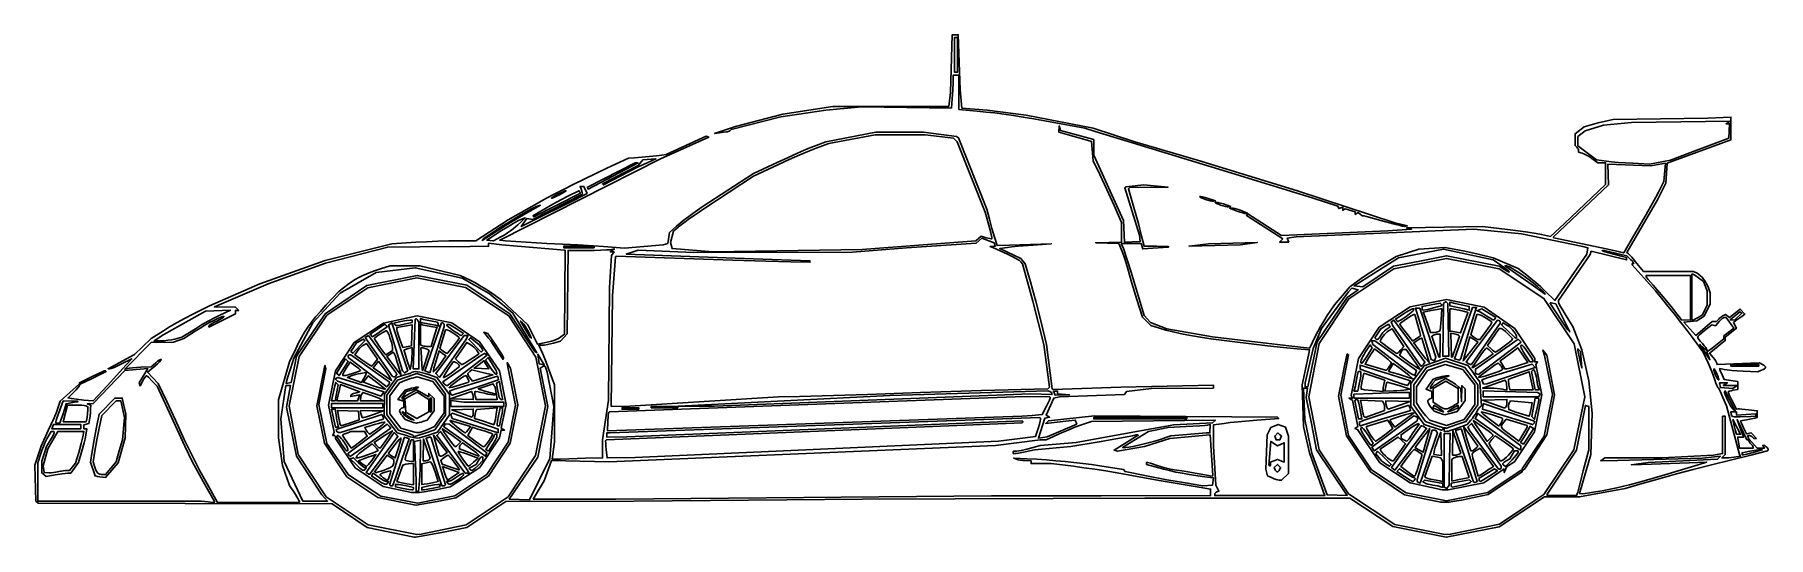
# Model space of a CAD drawing. Header units: millimetres. Extents: x -2.52 to 2.52, y -0.73 to 0.73.
import ezdxf

# ---------------------------------------------------------------- set-up
doc = ezdxf.new("R2010")
doc.units = ezdxf.units.MM
doc.header["$MEASUREMENT"] = 0

msp = doc.modelspace()

# ---------------------------------------------------------------- linework, layer by layer
at = {"flags": 128}
for points in [[(1.461642, 0.173245), (1.467699, 0.174249), (1.431359, 0.183634), (1.148721, 0.276318), (0.858008, 0.364751), (0.676312, 0.418385), (0.555182, 0.457748), (0.361373, 0.495237), (0.248318, 0.510352), (0.174688, 0.515883), (0.169452, 0.569314), (0.164271, 0.728802), (0.146641, 0.728802), (0.141301, 0.561238), (0.13639, 0.520861), (-0.199865, 0.520649), (-0.345222, 0.498306), (-0.482503, 0.462628), (-0.543069, 0.442219), (-0.528937, 0.444584), (-0.517177, 0.446301), (-0.508748, 0.447107), (-0.506078, 0.447411), (-0.503285, 0.448123), (-0.5007, 0.449136), (-0.498654, 0.450343), (-0.494616, 0.453422), (-0.350869, 0.490945), (-0.220054, 0.51035), (-0.116243, 0.519946), (0.144309, 0.51609), (0.146823, 0.542702), (0.148607, 0.567723), (0.149366, 0.590511), (0.149394, 0.611709), (0.165545, 0.611709), (0.165545, 0.511938), (0.21928, 0.507093), (0.24474, 0.504611), (0.270377, 0.501725), (0.296624, 0.49837), (0.323916, 0.494481), (0.352687, 0.489992), (0.383372, 0.484839), (0.452221, 0.472282), (0.530956, 0.457328), (0.561238, 0.448321), (0.670256, 0.414732), (0.932705, 0.334942), (1.191117, 0.255491), (1.265814, 0.231248), (1.268355, 0.224545), (1.279946, 0.228993), (1.279946, 0.219577), (1.286689, 0.223745), (1.316285, 0.214661), (1.316285, 0.207464), (1.324714, 0.212674), (1.330351, 0.207996), (1.334996, 0.204778), (1.336927, 0.203866), (1.33825, 0.20361), (1.341521, 0.203594), (1.348587, 0.201951), (1.390983, 0.190291), (1.426385, 0.180306), (1.446391, 0.174999), (1.452294, 0.173695), (1.456357, 0.173076), (1.45925, 0.172979), (1.461642, 0.173245)], [(0.15747, 0.720727), (0.153432, 0.720727), (0.153432, 0.619785), (0.161507, 0.619785), (0.161507, 0.720727), (0.15747, 0.720727)], [(-1.411171, -0.728411), (-1.334455, -0.714415), (-1.261777, -0.699998), (-1.148721, -0.625399), (-0.777254, -0.623771), (-0.333109, -0.619867), (-0.113724, -0.618309), (0.155285, -0.616951), (0.439827, -0.61594), (0.705815, -0.615422), (1.300593, -0.61488), (1.425212, -0.697612), (1.580325, -0.728818), (1.734186, -0.698556), (1.865558, -0.611709), (1.96749, -0.611709), (2.09956, -0.587279), (2.14904, -0.572778), (2.200771, -0.557869), (2.248936, -0.54457), (2.297376, -0.531847), (2.349933, -0.518665), (2.464733, -0.490304), (2.512911, -0.47834), (2.51477, -0.476482), (2.515169, -0.475146), (2.514604, -0.473199), (2.513283, -0.470886), (2.511415, -0.468448), (2.509208, -0.466129), (2.506869, -0.464172), (2.504608, -0.46282), (2.502632, -0.462315), (2.49885, -0.462315), (2.503841, -0.47039), (2.483062, -0.47039), (2.459187, -0.444145), (2.459069, -0.448698), (2.459501, -0.450862), (2.460764, -0.45339), (2.462664, -0.455966), (2.465007, -0.458277), (2.467358, -0.460509), (2.469284, -0.462868), (2.470585, -0.465075), (2.471063, -0.466847), (2.471063, -0.47039), (2.431696, -0.47039), (2.429172, -0.457773), (2.42739, -0.447823), (2.426649, -0.441622), (2.426649, -0.438089), (2.443472, -0.438089), (2.442127, -0.434958), (2.432705, -0.409723), (2.42463, -0.387618), (2.452894, -0.446122), (2.459814, -0.446164), (2.455166, -0.434051), (2.460857, -0.434051), (2.463264, -0.43437), (2.46561, -0.435237), (2.467626, -0.436521), (2.469044, -0.438089), (2.470363, -0.439657), (2.472107, -0.44094), (2.47405, -0.441808), (2.475965, -0.442127), (2.48039, -0.442127), (2.465324, -0.425479), (2.451977, -0.428969), (2.44335, -0.411214), (2.437258, -0.398217), (2.434724, -0.391902), (2.436078, -0.391088), (2.439765, -0.39002), (2.451884, -0.387678), (2.466079, -0.385207), (2.47611, -0.383013), (2.483176, -0.381017), (2.483176, -0.361774), (2.457941, -0.358749), (2.438674, -0.356892), (2.43169, -0.356545), (2.42779, -0.356676), (2.422875, -0.357628), (2.41063, -0.333371), (2.401982, -0.315666), (2.399351, -0.309834), (2.398385, -0.307162), (2.3995, -0.306195), (2.402536, -0.305005), (2.40703, -0.303743), (2.412517, -0.30256), (2.426649, -0.299909), (2.426649, -0.27686), (2.387339, -0.271645), (2.380749, -0.257825), (2.376095, -0.247378), (2.374679, -0.243665), (2.374159, -0.241666), (2.374159, -0.239326), (2.387281, -0.242268), (2.395684, -0.243555), (2.408862, -0.244882), (2.425009, -0.246094), (2.44232, -0.247034), (2.484237, -0.248858), (2.49582, -0.24406), (2.500412, -0.241966), (2.503774, -0.239971), (2.505914, -0.238032), (2.506837, -0.236107), (2.506552, -0.234153), (2.505064, -0.232127), (2.502382, -0.229988), (2.498512, -0.227693), (2.489621, -0.222935), (2.366083, -0.227443), (2.366083, -0.224058), (2.365229, -0.221729), (2.362904, -0.217889), (2.359462, -0.213071), (2.355259, -0.207809), (2.344435, -0.194945), (2.352698, -0.188321), (2.375635, -0.170113), (2.39031, -0.15853), (2.39031, -0.148727), (2.422667, -0.122724), (2.413897, -0.106337), (2.421282, -0.100474), (2.437881, -0.088143), (2.447095, -0.081675), (2.433637, -0.066804), (2.402231, -0.091678), (2.390826, -0.082212), (2.38317, -0.08631), (2.379786, -0.088396), (2.376232, -0.091047), (2.372931, -0.093923), (2.370304, -0.096684), (2.365095, -0.102961), (2.351952, -0.103033), (2.304834, -0.143364), (2.269993, -0.10498), (2.308012, -0.100863), (2.328821, -0.087229), (2.345895, -0.051959), (2.345895, -0.019375), (2.341162, -0.00565), (2.338447, 0.001279), (2.335205, 0.007932), (2.331508, 0.014215), (2.327429, 0.020031), (2.323041, 0.025286), (2.318416, 0.029885), (2.313627, 0.033732), (2.308747, 0.036733), (2.297844, 0.042396), (2.153067, 0.042396), (2.133702, 0.065612), (2.118539, 0.083263), (2.11277, 0.089609), (2.109277, 0.093098), (2.104218, 0.097368), (2.193188, 0.250336), (2.217401, 0.29795), (2.221785, 0.355919), (2.40642, 0.423957), (2.40646, 0.489685), (2.339838, 0.486671), (2.065276, 0.483078), (2.043069, 0.478464), (2.021454, 0.473362), (2.000673, 0.467575), (1.980485, 0.4613), (1.95424, 0.441716), (1.95424, 0.407402), (1.959287, 0.402355), (1.961246, 0.400036), (1.962851, 0.397453), (1.963936, 0.39492), (1.964334, 0.392753), (1.964334, 0.388199), (1.974729, 0.385419), (1.980143, 0.383341), (1.9872, 0.379739), (1.994987, 0.375119), (2.002589, 0.369987), (2.020054, 0.357335), (2.043069, 0.357335), (2.043069, 0.293983), (1.923957, 0.181386), (1.883402, 0.143955), (1.857246, 0.149623), (1.841357, 0.152493), (1.817429, 0.156117), (1.788706, 0.16003), (1.758429, 0.16377), (1.685768, 0.172248), (1.464898, 0.168307), (1.479812, 0.165036), (1.411171, 0.159567), (1.102624, 0.14614), (1.004983, 0.208886), (1.001027, 0.20493), (1.105953, 0.136505), (1.096635, 0.127187), (1.12334, 0.127187), (1.118806, 0.139003), (1.144684, 0.142936), (1.660339, 0.164991), (1.798789, 0.150832), (1.976447, 0.114808), (1.991368, 0.110242), (1.987947, 0.092342), (1.895693, -0.04197), (1.867429, -0.014523), (1.854499, -0.002393), (1.840185, 0.010345), (1.826229, 0.022178), (1.814372, 0.031593), (1.789578, 0.050263), (1.716532, 0.081945), (1.672869, 0.092237), (1.634323, 0.100879), (1.602961, 0.107203), (1.576716, 0.111878), (1.500553, 0.106404), (1.435397, 0.08587), (1.401077, 0.065661), (1.385144, 0.055936), (1.367133, 0.044394), (1.349255, 0.03248), (1.333718, 0.021639), (1.300681, -0.002175), (1.278819, -0.027332), (1.267659, -0.040707), (1.256498, -0.055101), (1.245525, -0.070225), (1.234931, -0.085793), (1.224905, -0.101517), (1.215636, -0.117109), (1.207314, -0.132281), (1.200129, -0.146746), (1.184772, -0.178927), (1.18387, -0.180195), (1.1239, -0.173728), (1.057825, -0.166206), (0.983176, -0.157202), (0.902423, -0.147142), (0.769179, -0.123842), (0.722422, -0.106297), (0.703409, -0.085792), (0.66577, 0.040377), (0.64343, 0.109017), (0.63709, 0.123149), (0.695238, 0.123149), (0.699311, 0.107574), (0.773217, 0.112144), (0.774899, 0.113609), (0.77449, 0.113903), (0.772666, 0.114178), (0.765343, 0.114644), (0.740004, 0.115074), (0.703427, 0.115074), (0.696357, 0.144347), (0.686752, 0.180897), (0.673588, 0.227666), (0.65789, 0.281712), (0.662311, 0.286133), (0.773217, 0.28705), (0.70211, 0.293725), (0.677238, 0.290911), (0.658902, 0.288447), (0.652725, 0.287327), (0.649744, 0.286476), (0.647122, 0.284855), (0.689884, 0.147687), (0.692463, 0.129206), (0.646902, 0.12681), (0.643565, 0.189771), (0.557201, 0.379242), (0.557201, 0.424725), (0.460734, 0.451002), (0.457195, 0.464334), (0.456258, 0.446506), (0.483513, 0.438533), (0.530956, 0.424833), (0.551144, 0.419105), (0.556087, 0.363392), (0.575154, 0.323015), (0.595043, 0.279985), (0.616087, 0.233231), (0.637954, 0.183824), (0.637954, 0.127187), (0.563257, 0.125543), (0.629644, 0.122827), (0.637434, 0.105216), (0.641307, 0.095399), (0.646094, 0.08169), (0.651186, 0.065904), (0.655975, 0.049859), (0.66827, 0.008137), (0.682733, -0.039168), (0.698741, -0.090448), (0.72269, -0.114397), (0.747953, -0.122484), (0.766246, -0.127821), (0.787738, -0.133187), (0.811985, -0.1385), (0.838542, -0.143677), (0.866962, -0.148637), (0.8968, -0.153297), (0.927611, -0.157575), (0.95895, -0.161389), (1.061911, -0.173236), (1.108044, -0.178256), (1.148084, -0.182018), (1.183786, -0.184886), (1.181766, -0.195404), (1.170921, -0.246299), (1.162097, -0.286676), (1.166144, -0.407806), (1.183055, -0.483794), (1.224531, -0.597577), (1.22832, -0.607672), (0.908479, -0.607672), (0.908479, -0.603507), (0.908951, -0.601709), (0.910237, -0.599892), (0.912139, -0.598267), (0.914462, -0.597047), (0.920444, -0.594751), (0.911447, -0.577939), (0.904882, -0.464334), (0.904441, -0.402679), (0.935734, -0.398402), (0.952909, -0.39636), (0.976543, -0.393961), (1.030716, -0.389287), (1.094407, -0.384448), (1.09034, -0.380381), (0.559219, -0.37659), (0.425976, -0.390834), (0.4179, -0.398632), (0.442127, -0.395947), (0.484931, -0.391009), (0.503509, -0.388756), (0.507966, -0.400373), (0.421938, -0.437055), (0.396687, -0.441726), (0.415097, -0.38358), (0.429167, -0.380743), (0.419023, -0.374474), (0.441273, -0.324895), (0.458277, -0.321323), (0.646343, -0.314909), (0.652086, -0.306041), (0.724764, -0.296941), (0.904441, -0.296199), (0.904441, -0.287388), (0.635935, -0.293134), (0.438089, -0.299977), (0.436502, -0.298548), (0.419856, -0.169583), (0.404231, -0.10498), (0.388736, -0.043935), (0.380551, -0.013365), (0.373422, 0.012113), (0.358237, 0.064603), (0.345222, 0.079927), (0.284657, 0.108429), (0.306864, 0.111812), (0.319629, 0.113417), (0.337967, 0.115287), (0.381561, 0.11889), (0.434051, 0.122586), (0.312921, 0.118353), (0.276982, 0.117093), (0.269518, 0.141319), (0.261991, 0.166788), (0.254375, 0.194002), (0.246697, 0.222459), (0.164878, 0.429949), (0.159037, 0.433559), (0.06292, 0.446164), (-0.074697, 0.446032), (-0.220054, 0.418564), (-0.256393, 0.404475), (-0.275919, 0.396474), (-0.302221, 0.385107), (-0.331854, 0.371886), (-0.361373, 0.358327), (-0.430013, 0.326268), (-0.579408, 0.229288), (-0.60626, 0.210508), (-0.618284, 0.20178), (-0.631172, 0.191897), (-0.643379, 0.182074), (-0.653359, 0.173524), (-0.673606, 0.155321), (-0.678984, 0.123486), (-0.692463, 0.119558), (-0.804821, 0.109746), (-0.865735, 0.114353), (-0.939, 0.118979), (-1.02961, 0.123632), (-1.149653, 0.130774), (-1.166734, 0.133244), (-0.700538, 0.368532), (-0.560224, 0.431694), (-0.567887, 0.434248), (-0.684168, 0.381194), (-0.696391, 0.379187), (-0.71214, 0.377236), (-0.73284, 0.375365), (-0.775236, 0.372147), (-0.793405, 0.370745), (-0.855983, 0.341359), (-0.921899, 0.309888), (-0.951719, 0.295219), (-0.979888, 0.281036), (-1.006737, 0.26717), (-1.032596, 0.253452), (-1.057797, 0.239714), (-1.082671, 0.225786), (-1.142447, 0.191881), (-1.235872, 0.131225), (-1.288594, 0.131225), (-1.314529, 0.13088), (-1.34617, 0.129941), (-1.379516, 0.128551), (-1.410564, 0.126853), (-1.479812, 0.122482), (-1.67362, 0.074141), (-1.863392, 0.006738), (-2.008748, -0.057468), (-2.057815, -0.082066), (-2.079686, -0.093428), (-2.102963, -0.106181), (-2.124864, -0.118763), (-2.142607, -0.129615), (-2.178331, -0.152565), (-2.226783, -0.198918), (-2.303499, -0.240115), (-2.298351, -0.240178), (-2.294056, -0.239047), (-2.286165, -0.235917), (-2.275803, -0.23127), (-2.264094, -0.225583), (-2.234985, -0.210924), (-2.250648, -0.228611), (-2.306489, -0.289777), (-2.346668, -0.333255), (-2.373536, -0.330914), (-2.395349, -0.328676), (-2.410062, -0.326583), (-2.419721, -0.324592), (-2.402996, -0.308033), (-2.396503, -0.30131), (-2.391185, -0.295247), (-2.387592, -0.290509), (-2.386613, -0.288844), (-2.386272, -0.28776), (-2.386272, -0.284046), (-2.442433, -0.333959), (-2.449208, -0.354357), (-2.453497, -0.365811), (-2.460169, -0.38192), (-2.46831, -0.400544), (-2.477008, -0.419544), (-2.498033, -0.464334), (-2.516509, -0.519963), (-2.512758, -0.623851), (-2.506731, -0.629879), (-1.653432, -0.63217), (-1.551446, -0.699923), (-1.415209, -0.72799), (-1.411171, -0.728411)], [(2.315612, 0.397117), (2.400404, 0.429199), (2.402845, 0.47039), (2.392328, 0.470514), (2.404441, 0.47826), (2.117766, 0.473951), (2.036933, 0.466689), (1.983617, 0.450221), (1.962315, 0.433465), (1.962315, 0.406552), (2.016824, 0.366265), (2.045087, 0.362012), (2.059885, 0.360203), (2.079282, 0.358422), (2.10076, 0.356873), (2.121803, 0.355762), (2.170256, 0.353766), (2.230821, 0.365034), (2.315612, 0.397117)], [(0.049773, 0.118346), (0.21462, 0.130536), (0.230233, 0.144667), (0.245127, 0.140096), (0.251035, 0.138446), (0.256112, 0.137334), (0.259817, 0.136858), (0.261609, 0.137114), (0.26171, 0.138201), (0.26138, 0.140701), (0.259583, 0.149295), (0.256517, 0.161607), (0.252481, 0.17635), (0.241763, 0.213997), (0.160717, 0.418114), (0.15003, 0.428801), (0.068351, 0.438089), (-0.077124, 0.438089), (-0.211978, 0.412958), (-0.248318, 0.399685), (-0.268162, 0.391837), (-0.295331, 0.380282), (-0.326248, 0.366575), (-0.357335, 0.352273), (-0.430013, 0.318134), (-0.571332, 0.225898), (-0.602623, 0.204684), (-0.615883, 0.195472), (-0.628857, 0.186071), (-0.640056, 0.177584), (-0.647991, 0.171111), (-0.662068, 0.158751), (-0.670859, 0.126103), (-0.666415, 0.108397), (-0.547106, 0.098843), (-0.486541, 0.100395), (-0.115074, 0.106155), (0.049773, 0.118346)], [(-0.769179, 0.357365), (-0.773217, 0.357626), (-0.912338, 0.286676), (-0.910498, 0.280987), (-0.765141, 0.357104), (-0.769179, 0.357365)], [(-0.739218, 0.357117), (-0.713295, 0.368631), (-0.75105, 0.366255), (-0.765141, 0.349523), (-0.868559, 0.295881), (-0.865946, 0.293268), (-0.765141, 0.345602), (-0.739218, 0.357117)], [(2.16086, 0.207251), (2.179328, 0.240101), (2.188478, 0.257175), (2.196034, 0.271854), (2.211488, 0.302826), (2.216275, 0.356158), (2.174293, 0.348297), (2.049125, 0.353021), (2.051743, 0.29384), (1.890878, 0.141319), (1.892158, 0.139471), (2.049125, 0.107046), (2.095693, 0.095914), (2.118416, 0.134767), (2.16086, 0.207251)], [(-0.966424, 0.24163), (-0.913332, 0.268623), (-0.922611, 0.288631), (-0.933569, 0.288694), (-0.930819, 0.281629), (-0.928668, 0.275452), (-0.927359, 0.270525), (-0.926649, 0.266487), (-1.071029, 0.193109), (-1.088156, 0.195945), (-1.104307, 0.172268), (-1.061911, 0.193453), (-0.966424, 0.24163)], [(-0.934952, 0.272912), (-0.937149, 0.276467), (-0.968928, 0.260489), (-1.001642, 0.243138), (-1.019587, 0.233139), (-1.035671, 0.223859), (-1.070636, 0.203207), (-1.067922, 0.200493), (-0.932755, 0.269357), (-0.934952, 0.272912)], [(-0.974226, 0.276391), (-0.977401, 0.275595), (-0.983003, 0.273315), (-0.997865, 0.266164), (-1.011573, 0.258653), (-1.015732, 0.255923), (-1.016742, 0.255018), (-1.016889, 0.254497), (-1.016152, 0.25446), (-1.014589, 0.254881), (-1.009369, 0.256927), (-1.002005, 0.260302), (-0.993271, 0.264672), (-0.978516, 0.27287), (-0.97475, 0.275407), (-0.974044, 0.276117), (-0.974226, 0.276391)], [(0.904441, 0.245759), (0.910498, 0.246694), (0.889039, 0.253974), (0.880548, 0.256642), (0.873293, 0.258525), (0.868043, 0.25945), (0.866411, 0.259499), (0.86557, 0.259244), (0.865466, 0.258622), (0.866136, 0.25782), (0.869421, 0.255803), (0.87468, 0.253453), (0.881164, 0.251028), (0.888129, 0.248787), (0.894827, 0.246989), (0.900514, 0.245894), (0.904441, 0.245759)], [(-1.092696, 0.209083), (-1.048783, 0.234186), (-1.054309, 0.232849), (-1.060777, 0.230173), (-1.072193, 0.224343), (-1.105041, 0.20601), (-1.143192, 0.183419), (-1.161237, 0.172267), (-1.176985, 0.162139), (-1.213324, 0.138118), (-1.217362, 0.132299), (-1.176985, 0.15814), (-1.13557, 0.183764), (-1.092696, 0.209083)], [(0.948856, 0.229608), (0.954913, 0.230543), (0.933453, 0.237823), (0.924962, 0.240491), (0.917707, 0.242374), (0.912458, 0.243299), (0.910826, 0.243348), (0.909984, 0.243093), (0.909881, 0.242471), (0.91055, 0.241669), (0.913836, 0.239652), (0.919094, 0.237302), (0.925579, 0.234877), (0.932543, 0.232636), (0.939242, 0.230839), (0.944928, 0.229743), (0.948856, 0.229608)], [(0.999327, 0.209986), (1.003365, 0.211077), (0.987529, 0.217929), (0.980593, 0.220641), (0.973414, 0.222963), (0.966839, 0.224646), (0.961716, 0.225445), (0.951738, 0.22611), (0.973514, 0.217502), (0.982287, 0.214246), (0.990079, 0.211743), (0.996041, 0.210241), (0.999327, 0.209986)], [(-1.127573, 0.165683), (-1.114223, 0.177106), (-1.102932, 0.187752), (-1.093106, 0.197847), (-1.105744, 0.192909), (-1.114037, 0.188833), (-1.127274, 0.181384), (-1.143633, 0.171622), (-1.161291, 0.160608), (-1.204202, 0.133244), (-1.185061, 0.131418), (-1.163724, 0.142564), (-1.15427, 0.147836), (-1.144303, 0.153952), (-1.135008, 0.160154), (-1.127573, 0.165683)], [(-1.762826, -0.600152), (-1.777334, -0.578608), (-1.797414, -0.520861), (-1.808627, -0.440108), (-1.808883, -0.33029), (-1.776656, -0.220082), (-1.759001, -0.182301), (-1.750527, -0.164832), (-1.742066, -0.148891), (-1.733251, -0.133948), (-1.723713, -0.119477), (-1.713088, -0.10495), (-1.701007, -0.08984), (-1.687105, -0.073618), (-1.671013, -0.055757), (-1.633244, -0.014609), (-1.607224, 0.004368), (-1.596548, 0.011858), (-1.586022, 0.018608), (-1.575405, 0.024732), (-1.564456, 0.030348), (-1.552934, 0.035572), (-1.540599, 0.040519), (-1.527208, 0.045307), (-1.512522, 0.050051), (-1.485017, 0.058546), (-1.399058, 0.058451), (-1.281399, 0.030886), (-1.252815, 0.016975), (-1.239273, 0.009884), (-1.22353, 0.000861), (-1.207541, -0.008936), (-1.19326, -0.018347), (-1.162288, -0.039757), (-1.085571, -0.112362), (-1.057367, -0.168368), (-1.042479, -0.1657), (-1.024025, -0.161906), (-1.016267, -0.159887), (-1.00939, -0.157755), (-1.003322, -0.155483), (-0.997989, -0.153048), (-0.993317, -0.150424), (-0.989233, -0.147586), (-0.979139, -0.139771), (-0.97658, 0.102961), (-0.979139, 0.103433), (-1.160834, 0.119298), (-1.199192, 0.123963), (-1.199192, 0.115262), (-1.252692, 0.114599), (-1.399058, 0.113292), (-1.491925, 0.112648), (-1.672121, 0.066424), (-1.839166, 0.006071), (-1.994597, -0.060565), (-1.933404, -0.061617), (-1.924361, -0.070659), (-1.934051, -0.070659), (-1.934051, -0.08095), (-2.010767, -0.119059), (-2.010767, -0.115889), (-2.010304, -0.115025), (-2.008977, -0.11378), (-2.004102, -0.110381), (-1.996888, -0.106162), (-1.988079, -0.101591), (-1.979429, -0.097111), (-1.97265, -0.093138), (-1.96842, -0.090103), (-1.967472, -0.089072), (-1.967416, -0.088438), (-1.968464, -0.088133), (-1.970376, -0.088383), (-1.976525, -0.090412), (-1.985327, -0.094249), (-1.996247, -0.099622), (-2.008752, -0.106257), (-2.022307, -0.113878), (-2.036377, -0.122213), (-2.050427, -0.130986), (-2.08403, -0.152566), (-2.113728, -0.163172), (-2.178491, -0.163526), (-2.255047, -0.241064), (-2.246972, -0.23882), (-2.241455, -0.237861), (-2.232402, -0.23691), (-2.22107, -0.236075), (-2.208714, -0.235468), (-2.178531, -0.234361), (-2.165173, -0.222632), (-2.159819, -0.218245), (-2.155117, -0.214971), (-2.151573, -0.213125), (-2.150395, -0.212836), (-2.149697, -0.213022), (-2.149691, -0.213801), (-2.150496, -0.215211), (-2.154236, -0.219606), (-2.160313, -0.225569), (-2.168123, -0.232462), (-2.188666, -0.249785), (-2.157776, -0.282638), (-2.132889, -0.335128), (-2.107745, -0.388968), (-2.08224, -0.444705), (-2.069451, -0.471845), (-2.053675, -0.503539), (-2.036916, -0.535847), (-2.021177, -0.564826), (-1.985878, -0.62786), (-1.748318, -0.62786), (-1.748318, -0.624778), (-1.749462, -0.621881), (-1.752579, -0.616273), (-1.762826, -0.600152)], [(-0.868102, -0.472479), (-0.868102, -0.446552), (-0.851446, -0.331158), (-0.848604, -0.004038), (-0.842819, 0.088829), (-0.834812, 0.098923), (-0.845895, 0.099047), (-0.833782, 0.107679), (-0.847409, 0.10532), (-0.856944, 0.104404), (-0.872832, 0.103654), (-0.892861, 0.103147), (-0.914819, 0.102961), (-0.968602, 0.102961), (-0.971063, -0.138663), (-0.990778, -0.159634), (-1.010926, -0.165618), (-1.019644, -0.167941), (-1.028485, -0.169844), (-1.036416, -0.171129), (-1.042405, -0.171602), (-1.053734, -0.171602), (-1.043011, -0.194818), (-1.037886, -0.206541), (-1.031861, -0.221297), (-1.025685, -0.237197), (-1.020111, -0.252355), (-1.007933, -0.286676), (-1.007402, -0.452221), (-1.014252, -0.502692), (-0.990639, -0.501819), (-0.917564, -0.499676), (-0.868102, -0.498406), (-0.868102, -0.472479)], [(-0.892328, 0.111036), (-0.900404, 0.111036), (-0.908479, 0.111036), (-0.916555, 0.111036), (-0.92463, 0.111036), (-0.932705, 0.111036), (-0.940781, 0.111036), (-0.948856, 0.111036), (-0.956931, 0.111036), (-0.965007, 0.111036), (-0.973082, 0.111036), (-0.981157, 0.111036), (-0.981157, 0.115074), (-0.973082, 0.115074), (-0.965007, 0.115074), (-0.956931, 0.115074), (-0.948856, 0.115074), (-0.940781, 0.115074), (-0.932705, 0.115074), (-0.92463, 0.115074), (-0.916555, 0.115074), (-0.908479, 0.115074), (-0.900404, 0.115074), (-0.892328, 0.115074), (-0.892328, 0.111036)], [(-0.29677, -0.320742), (-0.098923, -0.314198), (0.054675, -0.308668), (0.231186, -0.303305), (0.424013, -0.29806), (0.428861, -0.293212), (0.412218, -0.169583), (0.39634, -0.10498), (0.380696, -0.043935), (0.365381, 0.012113), (0.3503, 0.064603), (0.345904, 0.070075), (0.344317, 0.071512), (0.341477, 0.073504), (0.332671, 0.078793), (0.320762, 0.085221), (0.307026, 0.092066), (0.264468, 0.111427), (0.256393, 0.114269), (0.271198, 0.115074), (0.267839, 0.125168), (0.232167, 0.138531), (0.216016, 0.123946), (0.014132, 0.110663), (-0.143338, 0.097995), (-0.603634, 0.096904), (-0.765141, 0.103459), (-0.799345, 0.092606), (-0.430013, 0.078536), (-0.266487, 0.073422), (-0.266483, 0.068641), (-0.322003, 0.069661), (-0.394424, 0.071615), (-0.490579, 0.07488), (-0.716373, 0.082924), (-0.829112, 0.086769), (-0.831093, 0.084789), (-0.839657, -0.028264), (-0.843024, -0.34926), (-0.789367, -0.348255), (-0.357335, -0.32164), (-0.29677, -0.320742)], [(0.908479, 0.11768), (0.983176, 0.119804), (1.031629, 0.126414), (0.89031, 0.122013), (0.833782, 0.115556), (0.908479, 0.11768)], [(1.504166, 0.07236), (1.581011, 0.087576), (1.734186, 0.057525), (1.74979, 0.047578), (1.757015, 0.04315), (1.76145, 0.040804), (1.76326, 0.040354), (1.763231, 0.040783), (1.762608, 0.041616), (1.759659, 0.044403), (1.754579, 0.048531), (1.738683, 0.060069), (1.71632, 0.075471), (1.572678, 0.106954), (1.441419, 0.081823), (1.312929, 0), (1.338493, -0.00225), (1.427322, 0.057144), (1.504166, 0.07236)], [(2.112174, -0.576379), (2.154582, -0.564729), (2.21467, -0.547776), (2.311575, -0.518927), (2.335801, -0.510808), (2.28533, -0.512759), (2.176312, -0.5166), (2.117766, -0.518491), (2.166218, -0.511674), (2.368102, -0.50204), (2.376178, -0.493577), (2.323688, -0.499076), (2.077389, -0.506408), (2.028937, -0.506606), (2.04105, -0.498778), (2.207189, -0.498654), (2.355989, -0.490483), (2.382234, -0.486175), (2.382234, -0.377524), (2.39031, -0.377524), (2.39031, -0.488964), (2.380619, -0.498654), (2.388938, -0.498654), (2.40029, -0.497904), (2.415898, -0.496099), (2.434538, -0.493544), (2.431263, -0.488245), (2.394091, -0.347241), (2.383519, -0.323015), (2.375219, -0.305312), (2.372046, -0.299465), (2.37011, -0.29677), (2.368436, -0.294234), (2.365973, -0.288821), (2.363054, -0.281326), (2.360009, -0.272544), (2.356144, -0.26162), (2.350989, -0.248293), (2.345219, -0.234248), (2.339505, -0.221172), (2.326265, -0.192007), (2.297107, -0.152531), (2.279687, -0.129263), (2.261432, -0.105464), (2.242714, -0.081594), (2.223905, -0.058112), (2.205376, -0.035479), (2.187501, -0.014153), (2.170651, 0.005404), (2.155199, 0.022735), (2.119785, 0.061621), (2.119785, 0.064121), (2.120107, 0.065013), (2.120984, 0.065591), (2.122282, 0.065807), (2.123867, 0.065612), (2.124452, 0.065639), (2.124543, 0.066108), (2.123365, 0.068205), (2.120578, 0.071565), (2.116426, 0.075854), (2.104902, 0.087106), (2.038519, 0.102961), (2.033728, 0.102594), (2.032843, 0.10233), (2.033606, 0.101729), (2.041199, 0.099188), (2.088493, 0.086433), (2.103634, 0.082461), (2.103634, 0.075764), (2.001365, 0.100942), (1.998147, 0.091345), (1.905787, -0.042067), (1.905787, -0.046313), (1.907433, -0.050587), (1.911913, -0.059084), (1.918544, -0.070574), (1.926641, -0.083826), (1.947495, -0.117093), (1.974107, -0.184862), (1.994026, -0.274563), (2.00358, -0.369129), (1.999553, -0.48856), (1.967434, -0.601615), (1.975978, -0.602337), (1.983255, -0.601912), (1.996145, -0.600143), (2.013236, -0.597298), (2.033112, -0.593647), (2.07556, -0.585007), (2.095304, -0.580557), (2.112174, -0.576379)], [(-1.770515, -0.271239), (-1.762457, -0.233004), (-1.756432, -0.203559), (-1.67362, -0.080754), (-1.55249, 0.001129), (-1.405909, 0.030538), (-1.262279, 0.002184), (-1.137473, -0.080672), (-1.064813, -0.189771), (-1.058923, -0.193809), (-1.128533, -0.078732), (-1.197174, -0.021973), (-1.275364, 0.022355), (-1.412065, 0.053066), (-1.525139, 0.03952), (-1.630239, -0.020367), (-1.708713, -0.107151), (-1.764579, -0.209404), (-1.774221, -0.239965), (-1.781439, -0.263342), (-1.785254, -0.276634), (-1.786645, -0.282743), (-1.772549, -0.280028), (-1.770515, -0.271239)], [(1.799324, -0.647645), (1.863392, -0.604846), (1.951132, -0.475419), (1.982199, -0.320996), (1.951311, -0.16746), (1.863895, -0.035835), (1.734186, 0.049928), (1.581174, 0.080221), (1.428386, 0.049951), (1.298116, -0.037161), (1.211788, -0.166798), (1.181239, -0.320996), (1.211788, -0.475194), (1.296964, -0.603024), (1.431359, -0.691891), (1.576716, -0.720757), (1.592867, -0.719892), (1.735257, -0.690444), (1.799324, -0.647645)], [(1.820996, 0.018096), (1.810499, 0.025874), (1.799908, 0.033291), (1.789569, 0.040139), (1.77983, 0.04621), (1.771035, 0.051294), (1.763533, 0.055184), (1.757669, 0.057671), (1.755459, 0.058323), (1.753789, 0.058546), (1.750864, 0.058546), (1.827052, 0.00504), (1.867429, -0.023836), (1.859354, -0.014427), (1.853829, -0.00895), (1.844755, -0.000992), (1.833391, 0.008379), (1.820996, 0.018096)], [(-1.203498, -0.652265), (-1.142742, -0.611632), (-1.062636, -0.491855), (-1.03355, -0.34707), (-1.062022, -0.206024), (-1.140646, -0.086834), (-1.265814, -0.00394), (-1.407133, 0.023276), (-1.549893, -0.005641), (-1.668757, -0.084791), (-1.74869, -0.204267), (-1.777567, -0.347241), (-1.751482, -0.48856), (-1.670898, -0.611005), (-1.548371, -0.692348), (-1.407785, -0.720727), (-1.39502, -0.719925), (-1.264254, -0.692899), (-1.203498, -0.652265)], [(2.224764, 0.030283), (2.160162, 0.030283), (2.160162, 0.027794), (2.161834, 0.025006), (2.166388, 0.019256), (2.181359, 0.002223), (2.19198, -0.009806), (2.205226, -0.025494), (2.219409, -0.042808), (2.23284, -0.059718), (2.263122, -0.098576), (2.289367, -0.098923), (2.289367, 0.030283), (2.224764, 0.030283)], [(2.331077, -0.069517), (2.33782, -0.055307), (2.33782, -0.013873), (2.326563, 0.013067), (2.312631, 0.023694), (2.302014, 0.031199), (2.298179, 0.033482), (2.296052, 0.03432), (2.293405, 0.03432), (2.293405, -0.098923), (2.296433, -0.098908), (2.29859, -0.098304), (2.302225, -0.09667), (2.311898, -0.09131), (2.324334, -0.083726), (2.331077, -0.069517)], [(1.196801, -0.203903), (1.205792, -0.161507), (1.292895, -0.033765), (1.324296, -0.011019), (1.306191, -0.006087), (1.297118, -0.017175), (1.280505, -0.038955), (1.253304, -0.075749), (1.218562, -0.123234), (1.193969, -0.181696), (1.170929, -0.281154), (1.170929, -0.292732), (1.178432, -0.292732), (1.18312, -0.269515), (1.196801, -0.203903)], [(1.577081, -0.591118), (1.58552, -0.591521), (1.689379, -0.570481), (1.748318, -0.530709), (1.748829, -0.54105), (1.755844, -0.523661), (1.7786, -0.510133), (1.83643, -0.423066), (1.858148, -0.315354), (1.840754, -0.228054), (1.845699, -0.220054), (1.837147, -0.220054), (1.837147, -0.21031), (1.779325, -0.122861), (1.690013, -0.061108), (1.580836, -0.039085), (1.475774, -0.060012), (1.385674, -0.11986), (1.325826, -0.20996), (1.304311, -0.317955), (1.308687, -0.325034), (1.298116, -0.325157), (1.308075, -0.331484), (1.323714, -0.407729), (1.315372, -0.412885), (1.32304, -0.415882), (1.387923, -0.513013), (1.476085, -0.571306), (1.568641, -0.590716), (1.577081, -0.591118)], [(1.565415, -0.057061), (1.567968, -0.054509), (1.562947, -0.049488), (1.510094, -0.059461), (1.510094, -0.06506), (1.510333, -0.067202), (1.510984, -0.068893), (1.511947, -0.069965), (1.513122, -0.070246), (1.526587, -0.06771), (1.543463, -0.063742), (1.558243, -0.059729), (1.563124, -0.05814), (1.565415, -0.057061)], [(1.581763, -0.048107), (1.578735, -0.045087), (1.572678, -0.051127), (1.57003, -0.203903), (1.587439, -0.203903), (1.584791, -0.051127), (1.581763, -0.048107)], [(1.624159, -0.054557), (1.606279, -0.050849), (1.595895, -0.048341), (1.590848, -0.046687), (1.590848, -0.057974), (1.614065, -0.062536), (1.631944, -0.066244), (1.642328, -0.068752), (1.647376, -0.070406), (1.647376, -0.059119), (1.624159, -0.054557)], [(1.889866, -0.049361), (1.884001, -0.048355), (1.882217, -0.048459), (1.881561, -0.048985), (1.881561, -0.050781), (1.93109, -0.125168), (1.938913, -0.133244), (1.898171, -0.051533), (1.889866, -0.049361)], [(-2.050137, -0.123754), (-2.032382, -0.112934), (-2.013142, -0.101934), (-1.994734, -0.092042), (-1.979477, -0.084544), (-1.948183, -0.070307), (-2.020861, -0.073358), (-2.141992, -0.140593), (-2.170111, -0.159489), (-2.149995, -0.159145), (-2.140591, -0.158614), (-2.129858, -0.157423), (-2.119117, -0.155747), (-2.10969, -0.153764), (-2.089502, -0.148727), (-2.050137, -0.123754)], [(-1.408705, -0.599166), (-1.399734, -0.59867), (-1.386086, -0.597002), (-1.369615, -0.594422), (-1.352177, -0.591194), (-1.310229, -0.582791), (-1.224083, -0.526254), (-1.167784, -0.440108), (-1.162699, -0.4179), (-1.152759, -0.417777), (-1.162098, -0.411834), (-1.148301, -0.343203), (-1.167767, -0.246476), (-1.225437, -0.161507), (-1.306191, -0.107071), (-1.40638, -0.086779), (-1.504038, -0.107327), (-1.588829, -0.163551), (-1.643182, -0.246443), (-1.663322, -0.345328), (-1.647193, -0.423714), (-1.65116, -0.434051), (-1.647249, -0.434051), (-1.64573, -0.43438), (-1.644487, -0.435277), (-1.643646, -0.436603), (-1.643338, -0.438223), (-1.643338, -0.442396), (-1.586538, -0.527055), (-1.505076, -0.581427), (-1.423284, -0.598735), (-1.408705, -0.599166)], [(-1.421265, -0.102524), (-1.421265, -0.098923), (-1.427123, -0.098923), (-1.437257, -0.100209), (-1.453396, -0.103302), (-1.473811, -0.10768), (-1.471526, -0.111377), (-1.4705, -0.112769), (-1.469215, -0.113742), (-1.46739, -0.114283), (-1.464749, -0.114381), (-1.455901, -0.113204), (-1.440444, -0.110122), (-1.421265, -0.106125), (-1.421265, -0.102524)], [(-1.404957, -0.09904), (-1.40655, -0.096884), (-1.408113, -0.095404), (-1.409465, -0.094733), (-1.410428, -0.095003), (-1.412142, -0.096904), (-1.417812, -0.240242), (-1.401077, -0.240242), (-1.4012, -0.10498), (-1.404957, -0.09904)], [(-1.363015, -0.102088), (-1.387954, -0.096845), (-1.397039, -0.094732), (-1.397039, -0.105967), (-1.379879, -0.108695), (-1.364936, -0.111325), (-1.353107, -0.113818), (-1.343496, -0.116214), (-1.347162, -0.105218), (-1.363015, -0.102088)], [(1.473675, -0.159739), (1.428646, -0.098876), (1.420715, -0.103778), (1.425225, -0.115531), (1.506728, -0.232167), (1.507917, -0.232167), (1.510166, -0.230468), (1.513905, -0.226384), (1.518704, -0.220602), (1.473675, -0.159739)], [(1.485195, -0.070615), (1.486541, -0.066622), (1.482105, -0.066622), (1.478641, -0.067778), (1.47249, -0.070925), (1.464522, -0.075583), (1.455605, -0.081271), (1.433541, -0.095921), (1.435717, -0.099441), (1.436782, -0.10079), (1.438073, -0.101862), (1.439427, -0.102547), (1.440682, -0.102738), (1.443943, -0.101416), (1.449506, -0.098139), (1.46425, -0.088088), (1.478338, -0.077332), (1.483081, -0.073172), (1.485195, -0.070615)], [(1.505453, -0.144944), (1.505287, -0.142117), (1.503788, -0.135213), (1.497799, -0.113322), (1.488729, -0.082773), (1.486643, -0.082773), (1.483939, -0.083844), (1.478838, -0.086687), (1.464845, -0.095458), (1.451463, -0.104629), (1.447126, -0.107973), (1.445491, -0.109745), (1.446944, -0.112372), (1.450898, -0.118117), (1.463897, -0.135569), (1.482302, -0.159489), (1.483187, -0.159489), (1.492856, -0.153535), (1.505453, -0.144944)], [(1.52694, -0.135262), (1.503336, -0.064603), (1.490905, -0.064603), (1.536339, -0.213337), (1.546429, -0.216688), (1.550545, -0.205922), (1.52694, -0.135262)], [(1.565181, -0.097684), (1.567807, -0.066622), (1.56385, -0.066622), (1.554275, -0.067984), (1.53681, -0.071258), (1.513727, -0.075893), (1.516384, -0.082361), (1.527051, -0.112046), (1.535062, -0.135262), (1.543776, -0.135201), (1.547556, -0.134924), (1.551408, -0.134218), (1.554881, -0.133189), (1.557523, -0.131943), (1.562555, -0.128747), (1.565181, -0.097684)], [(1.643338, -0.07682), (1.641668, -0.075871), (1.637195, -0.074476), (1.623072, -0.071054), (1.607423, -0.067965), (1.601045, -0.066987), (1.596706, -0.066622), (1.590848, -0.066622), (1.590848, -0.131225), (1.594381, -0.131225), (1.600403, -0.13193), (1.609922, -0.133626), (1.62193, -0.136028), (1.643338, -0.078273), (1.643338, -0.07682)], [(1.643457, -0.141319), (1.666545, -0.067631), (1.668428, -0.062584), (1.656329, -0.062584), (1.641798, -0.10397), (1.615796, -0.178375), (1.604326, -0.211394), (1.619104, -0.215258), (1.622252, -0.20996), (1.643457, -0.141319)], [(1.737041, -0.104448), (1.736666, -0.10307), (1.735818, -0.101761), (1.734621, -0.100669), (1.733202, -0.099941), (1.729593, -0.098738), (1.644891, -0.20996), (1.638266, -0.220957), (1.64383, -0.224481), (1.648353, -0.226926), (1.65019, -0.227635), (1.651413, -0.227855), (1.653432, -0.227705), (1.737271, -0.107752), (1.737041, -0.104448)], [(1.710318, -0.10954), (1.712339, -0.104273), (1.696095, -0.093523), (1.689352, -0.089349), (1.683004, -0.08593), (1.677762, -0.083621), (1.674341, -0.082773), (1.668831, -0.082773), (1.65167, -0.141319), (1.660626, -0.148295), (1.664434, -0.151011), (1.668181, -0.153248), (1.671436, -0.154776), (1.673768, -0.155361), (1.677953, -0.155451), (1.693125, -0.135129), (1.704434, -0.119229), (1.708336, -0.113189), (1.710318, -0.10954)], [(1.703877, -0.078718), (1.683693, -0.065766), (1.669583, -0.0716), (1.675639, -0.073747), (1.679323, -0.07549), (1.684875, -0.078646), (1.698574, -0.087409), (1.709591, -0.094733), (1.71324, -0.096868), (1.715947, -0.098085), (1.717935, -0.098461), (1.719427, -0.098071), (1.720647, -0.096991), (1.721819, -0.095296), (1.72406, -0.09167), (1.703877, -0.078718)], [(2.341989, -0.187671), (2.351698, -0.180685), (2.366995, -0.168861), (2.386272, -0.153591), (2.386272, -0.144296), (2.414683, -0.122626), (2.392328, -0.09102), (2.38764, -0.090934), (2.386487, -0.091168), (2.385002, -0.091872), (2.381286, -0.09449), (2.376985, -0.098386), (2.372593, -0.103159), (2.362233, -0.115471), (2.3509, -0.113055), (2.33039, -0.129206), (2.322413, -0.135715), (2.315857, -0.141499), (2.311399, -0.145928), (2.310169, -0.147438), (2.309718, -0.148373), (2.31077, -0.150779), (2.313755, -0.155099), (2.318213, -0.160721), (2.323688, -0.167032), (2.329212, -0.173394), (2.33337, -0.178671), (2.336119, -0.182718), (2.337418, -0.185388), (2.33751, -0.186161), (2.337224, -0.186535), (2.336554, -0.186491), (2.335494, -0.186012), (2.332187, -0.183673), (2.327259, -0.179371), (2.316698, -0.169583), (2.326249, -0.184223), (2.340784, -0.20643), (2.345768, -0.213997), (2.33626, -0.191212), (2.341989, -0.187671)], [(2.43535, -0.077103), (2.431999, -0.075032), (2.404441, -0.098595), (2.416555, -0.098668), (2.438701, -0.079174), (2.43535, -0.077103)], [(-1.468489, -0.250969), (-1.509816, -0.194618), (-1.547895, -0.143755), (-1.557515, -0.149394), (-1.477856, -0.262428), (-1.474157, -0.263662), (-1.472515, -0.263807), (-1.470778, -0.263293), (-1.469154, -0.262217), (-1.46785, -0.260676), (-1.465243, -0.256457), (-1.468489, -0.250969)], [(-1.496696, -0.114745), (-1.500285, -0.111155), (-1.543233, -0.140078), (-1.536055, -0.147256), (-1.493107, -0.118334), (-1.496696, -0.114745)], [(-1.478106, -0.178175), (-1.478791, -0.173005), (-1.480382, -0.166161), (-1.48263, -0.158355), (-1.485284, -0.150303), (-1.488095, -0.142719), (-1.490813, -0.136317), (-1.493189, -0.131811), (-1.494171, -0.130492), (-1.494973, -0.129915), (-1.496066, -0.129953), (-1.497703, -0.130428), (-1.502272, -0.132473), (-1.508001, -0.135615), (-1.514212, -0.139417), (-1.520224, -0.143446), (-1.52536, -0.147266), (-1.528939, -0.150442), (-1.529933, -0.151652), (-1.530283, -0.152539), (-1.528923, -0.155467), (-1.525321, -0.161264), (-1.514265, -0.177421), (-1.502858, -0.192915), (-1.498818, -0.197884), (-1.496844, -0.199654), (-1.486878, -0.193105), (-1.477793, -0.186767), (-1.478106, -0.178175)], [(-1.456637, -0.176571), (-1.479812, -0.107268), (-1.489352, -0.11319), (-1.448766, -0.246299), (-1.443405, -0.252019), (-1.433462, -0.245874), (-1.456637, -0.176571)], [(-1.422117, -0.142959), (-1.420949, -0.112354), (-1.46568, -0.120462), (-1.465471, -0.126853), (-1.46469, -0.131098), (-1.462717, -0.137931), (-1.45985, -0.14641), (-1.456387, -0.155592), (-1.44751, -0.17794), (-1.423284, -0.173564), (-1.422117, -0.142959)], [(-1.349844, -0.124654), (-1.348103, -0.120101), (-1.36703, -0.117263), (-1.382026, -0.114634), (-1.387854, -0.113348), (-1.391499, -0.112298), (-1.397039, -0.110172), (-1.397039, -0.170738), (-1.390652, -0.173188), (-1.38746, -0.17414), (-1.38349, -0.174919), (-1.379248, -0.175446), (-1.375239, -0.175639), (-1.366212, -0.175639), (-1.358899, -0.152423), (-1.349844, -0.124654)], [(-1.32833, -0.112046), (-1.32864, -0.110086), (-1.329433, -0.108481), (-1.330589, -0.107397), (-1.331988, -0.106999), (-1.335577, -0.106999), (-1.384033, -0.246299), (-1.369946, -0.251662), (-1.328261, -0.117093), (-1.32833, -0.112046)], [(-1.260849, -0.148433), (-1.258894, -0.143338), (-1.269852, -0.143739), (-1.352475, -0.254235), (-1.341785, -0.264925), (-1.262804, -0.153528), (-1.260849, -0.148433)], [(-1.283984, -0.150104), (-1.285358, -0.148341), (-1.289019, -0.145379), (-1.300415, -0.137629), (-1.312611, -0.130387), (-1.317271, -0.128061), (-1.320046, -0.127187), (-1.323979, -0.127187), (-1.34037, -0.181696), (-1.331356, -0.188672), (-1.324243, -0.193625), (-1.321497, -0.195153), (-1.319799, -0.195738), (-1.317545, -0.193936), (-1.313152, -0.189103), (-1.300957, -0.174177), (-1.28923, -0.158622), (-1.285421, -0.153005), (-1.283984, -0.150104)], [(-1.291918, -0.124513), (-1.304643, -0.116457), (-1.309543, -0.11381), (-1.313496, -0.112072), (-1.316523, -0.111236), (-1.318644, -0.111294), (-1.319371, -0.111657), (-1.319879, -0.11224), (-1.32025, -0.114065), (-1.318596, -0.116081), (-1.314242, -0.119753), (-1.30081, -0.129692), (-1.286696, -0.139135), (-1.281492, -0.142188), (-1.278647, -0.143338), (-1.276878, -0.142552), (-1.27458, -0.140664), (-1.271906, -0.137989), (-1.291918, -0.124513)], [(-1.219577, -0.17931), (-1.22223, -0.175591), (-1.226534, -0.170919), (-1.231894, -0.165893), (-1.237715, -0.161108), (-1.251902, -0.150287), (-1.256712, -0.155097), (-1.220373, -0.191436), (-1.215627, -0.186691), (-1.219577, -0.17931)], [(-1.155877, -0.209219), (-1.156111, -0.207804), (-1.157248, -0.205146), (-1.161865, -0.196714), (-1.169006, -0.185155), (-1.177945, -0.171698), (-1.201211, -0.137772), (-1.213324, -0.134155), (-1.204744, -0.143793), (-1.19987, -0.149879), (-1.192943, -0.159322), (-1.176619, -0.183123), (-1.157075, -0.212814), (-1.155877, -0.209219)], [(-1.100196, -0.10706), (-1.106809, -0.101571), (-1.091963, -0.126492), (-1.081005, -0.144093), (-1.077302, -0.149447), (-1.075503, -0.151413), (-1.075153, -0.150972), (-1.075333, -0.149722), (-1.077047, -0.145218), (-1.080168, -0.138757), (-1.084218, -0.131196), (-1.088723, -0.12339), (-1.093205, -0.116194), (-1.097188, -0.110466), (-1.100196, -0.10706)], [(1.406027, -0.126538), (1.417322, -0.118494), (1.412634, -0.110908), (1.390858, -0.123771), (1.373301, -0.150555), (1.375749, -0.153003), (1.377382, -0.15438), (1.378944, -0.155129), (1.380476, -0.155223), (1.382019, -0.154639), (1.383616, -0.153351), (1.385308, -0.151335), (1.389146, -0.145016), (1.392206, -0.14033), (1.396408, -0.135283), (1.4012, -0.130484), (1.406027, -0.126538)], [(1.440226, -0.149481), (1.423013, -0.123823), (1.412541, -0.130177), (1.408982, -0.132778), (1.405117, -0.136341), (1.401185, -0.140555), (1.397428, -0.14511), (1.394086, -0.149696), (1.391401, -0.154002), (1.389613, -0.157719), (1.388964, -0.160536), (1.390973, -0.162595), (1.396291, -0.166851), (1.412594, -0.1789), (1.429356, -0.190571), (1.435246, -0.194356), (1.438058, -0.195755), (1.439303, -0.194916), (1.441675, -0.192686), (1.448437, -0.18541), (1.457439, -0.175139), (1.440226, -0.149481)], [(1.555518, -0.139362), (1.552375, -0.13964), (1.54904, -0.14035), (1.545911, -0.141386), (1.543387, -0.14264), (1.538322, -0.145855), (1.558511, -0.205214), (1.560548, -0.20725), (1.560957, -0.206945), (1.561338, -0.20528), (1.561986, -0.198409), (1.562423, -0.18772), (1.562584, -0.174293), (1.562584, -0.1393), (1.555518, -0.139362)], [(1.616079, -0.142868), (1.614123, -0.141641), (1.611033, -0.140434), (1.607232, -0.139385), (1.603146, -0.138633), (1.593236, -0.137281), (1.595613, -0.205922), (1.596826, -0.207162), (1.597284, -0.206772), (1.598128, -0.205172), (1.600776, -0.198836), (1.608571, -0.177077), (1.619103, -0.145752), (1.616079, -0.142868)], [(1.667008, -0.158863), (1.655022, -0.151446), (1.648536, -0.147712), (1.629206, -0.217043), (1.672509, -0.162545), (1.667008, -0.158863)], [(1.771753, -0.15561), (1.772981, -0.15212), (1.758496, -0.137635), (1.752484, -0.13202), (1.746823, -0.12744), (1.742149, -0.124367), (1.740381, -0.123542), (1.739098, -0.123271), (1.734186, -0.123392), (1.700139, -0.172948), (1.710304, -0.182369), (1.714474, -0.186), (1.718312, -0.188921), (1.721393, -0.190835), (1.72329, -0.191445), (1.72663, -0.1899), (1.732602, -0.186145), (1.748732, -0.174746), (1.764258, -0.162738), (1.769473, -0.158221), (1.771753, -0.15561)], [(1.776967, -0.131848), (1.773039, -0.127138), (1.768031, -0.122234), (1.762585, -0.117719), (1.757345, -0.114171), (1.745413, -0.107211), (1.740312, -0.112312), (1.760703, -0.131863), (1.775627, -0.14567), (1.780575, -0.149871), (1.782875, -0.151413), (1.784104, -0.150981), (1.784705, -0.149758), (1.784711, -0.14785), (1.784155, -0.145368), (1.783071, -0.142418), (1.781489, -0.139109), (1.779443, -0.13555), (1.776967, -0.131848)], [(-1.486302, -0.279283), (-1.543163, -0.239003), (-1.598439, -0.199865), (-1.602719, -0.199865), (-1.604381, -0.200144), (-1.605741, -0.200904), (-1.606661, -0.202028), (-1.606999, -0.203401), (-1.606999, -0.206937), (-1.49477, -0.292536), (-1.489744, -0.28648), (-1.487917, -0.284039), (-1.486659, -0.281868), (-1.486083, -0.280204), (-1.486302, -0.279283)], [(-1.560338, -0.156351), (-1.562596, -0.154093), (-1.58288, -0.164948), (-1.598567, -0.189724), (-1.592867, -0.19505), (-1.55808, -0.158609), (-1.560338, -0.156351)], [(-1.535138, -0.19299), (-1.550967, -0.170369), (-1.553482, -0.16673), (-1.56179, -0.171177), (-1.565681, -0.173838), (-1.570135, -0.177796), (-1.574601, -0.182517), (-1.578531, -0.187467), (-1.586965, -0.19931), (-1.564023, -0.215739), (-1.547124, -0.227304), (-1.541441, -0.230793), (-1.53871, -0.23204), (-1.537217, -0.231204), (-1.534904, -0.229021), (-1.532087, -0.225824), (-1.529082, -0.221942), (-1.521825, -0.211971), (-1.535138, -0.19299)], [(-1.464039, -0.220914), (-1.469487, -0.203744), (-1.471772, -0.197837), (-1.473357, -0.194856), (-1.476103, -0.191865), (-1.494059, -0.204442), (-1.481795, -0.221333), (-1.470679, -0.236227), (-1.461173, -0.248318), (-1.452815, -0.258412), (-1.45514, -0.251196), (-1.464039, -0.220914)], [(-1.421265, -0.196904), (-1.421265, -0.178802), (-1.43236, -0.181586), (-1.440487, -0.183844), (-1.444445, -0.18536), (-1.444088, -0.18794), (-1.442386, -0.194232), (-1.436048, -0.214172), (-1.426663, -0.241996), (-1.423964, -0.228501), (-1.422916, -0.221833), (-1.422058, -0.213653), (-1.421478, -0.204998), (-1.421265, -0.196904)], [(-1.377459, -0.183253), (-1.380067, -0.181908), (-1.383142, -0.180797), (-1.386299, -0.180035), (-1.389155, -0.179739), (-1.395403, -0.179677), (-1.39398, -0.206931), (-1.392744, -0.227863), (-1.39177, -0.239915), (-1.390983, -0.245644), (-1.37201, -0.186706), (-1.377459, -0.183253)], [(-1.332757, -0.195564), (-1.34253, -0.18817), (-1.351534, -0.217234), (-1.357621, -0.238547), (-1.35926, -0.245642), (-1.35961, -0.248975), (-1.359059, -0.249015), (-1.357841, -0.248093), (-1.353711, -0.243713), (-1.347836, -0.236547), (-1.340832, -0.227304), (-1.322983, -0.202958), (-1.332757, -0.195564)], [(-1.207094, -0.197954), (-1.211306, -0.195351), (-1.2214, -0.201274), (-1.332134, -0.278136), (-1.327753, -0.283415), (-1.325852, -0.285444), (-1.323915, -0.287065), (-1.322168, -0.288114), (-1.320838, -0.288426), (-1.318304, -0.288158), (-1.202883, -0.200557), (-1.207094, -0.197954)], [(-1.228143, -0.197599), (-1.227758, -0.196946), (-1.227772, -0.195969), (-1.228857, -0.193206), (-1.231129, -0.189629), (-1.234319, -0.185557), (-1.238156, -0.18131), (-1.24237, -0.177208), (-1.246691, -0.173571), (-1.25085, -0.170717), (-1.262477, -0.163849), (-1.29526, -0.211357), (-1.286333, -0.219743), (-1.279497, -0.225666), (-1.277002, -0.227467), (-1.275594, -0.228129), (-1.268381, -0.224005), (-1.253475, -0.214586), (-1.237765, -0.204306), (-1.228143, -0.197599)], [(-1.053836, -0.212055), (-1.051817, -0.226002), (-1.037598, -0.228738), (-1.055855, -0.198108), (-1.053836, -0.212055)], [(1.578735, -0.627279), (1.588523, -0.626488), (1.604727, -0.62416), (1.625096, -0.620655), (1.647376, -0.616333), (1.701884, -0.605153), (1.801518, -0.538396), (1.79748, -0.534358), (1.701282, -0.598807), (1.580754, -0.62313), (1.463808, -0.599487), (1.36355, -0.533075), (1.296933, -0.433332), (1.274243, -0.316958), (1.297133, -0.199556), (1.295081, -0.197504), (1.294197, -0.197002), (1.293755, -0.197193), (1.293285, -0.197788), (1.292185, -0.200521), (1.290734, -0.205864), (1.286132, -0.227024), (1.278186, -0.266557), (1.267723, -0.319116), (1.291025, -0.434386), (1.36057, -0.538784), (1.459623, -0.605189), (1.564603, -0.627047), (1.578735, -0.627279)], [(1.36253, -0.175334), (1.359835, -0.170974), (1.346136, -0.191317), (1.341685, -0.198248), (1.33806, -0.204563), (1.335294, -0.210162), (1.333418, -0.214949), (1.332465, -0.218822), (1.332466, -0.221684), (1.332835, -0.222704), (1.333455, -0.223435), (1.33433, -0.223863), (1.335464, -0.223977), (1.336345, -0.223503), (1.337695, -0.22219), (1.341529, -0.217409), (1.34643, -0.210362), (1.351858, -0.201778), (1.365224, -0.179693), (1.36253, -0.175334)], [(1.419539, -0.220527), (1.416966, -0.217864), (1.411484, -0.21308), (1.395014, -0.19986), (1.37255, -0.18253), (1.36687, -0.190188), (1.360438, -0.199869), (1.352948, -0.212388), (1.344706, -0.22693), (1.404417, -0.24428), (1.40632, -0.24428), (1.407587, -0.243474), (1.409629, -0.241281), (1.414912, -0.234072), (1.421601, -0.223863), (1.419539, -0.220527)], [(1.492174, -0.251143), (1.494442, -0.245232), (1.373285, -0.159489), (1.364065, -0.159489), (1.367221, -0.169583), (1.475774, -0.252665), (1.48284, -0.25669), (1.48783, -0.258995), (1.489348, -0.259277), (1.489762, -0.25917), (1.489906, -0.258884), (1.490572, -0.255855), (1.492174, -0.251143)], [(1.480312, -0.206931), (1.46409, -0.183715), (1.453851, -0.183715), (1.444743, -0.200732), (1.448145, -0.203622), (1.4717, -0.220519), (1.487328, -0.231274), (1.497596, -0.238047), (1.503267, -0.24149), (1.499901, -0.235819), (1.492758, -0.224994), (1.480312, -0.206931)], [(1.518323, -0.180192), (1.509752, -0.151413), (1.507762, -0.151413), (1.506209, -0.151925), (1.50345, -0.153318), (1.495876, -0.157897), (1.48598, -0.164381), (1.498042, -0.181114), (1.509619, -0.19649), (1.520517, -0.20996), (1.53093, -0.222073), (1.528912, -0.215522), (1.518323, -0.180192)], [(1.708197, -0.188008), (1.704723, -0.184787), (1.701423, -0.182175), (1.69867, -0.18044), (1.696837, -0.179849), (1.695836, -0.180457), (1.694143, -0.182133), (1.689045, -0.188223), (1.682274, -0.197192), (1.674562, -0.208113), (1.655315, -0.236205), (1.658411, -0.23597), (1.661784, -0.234324), (1.668679, -0.230018), (1.689018, -0.216037), (1.716528, -0.19634), (1.708197, -0.188008)], [(1.793545, -0.158686), (1.789472, -0.154613), (1.665545, -0.24089), (1.665545, -0.253701), (1.67362, -0.256207), (1.797618, -0.162759), (1.793545, -0.158686)], [(1.80263, -0.200612), (1.788126, -0.179152), (1.775288, -0.188791), (1.74948, -0.207869), (1.736511, -0.217308), (1.750059, -0.240242), (1.756254, -0.240039), (1.760817, -0.239259), (1.768661, -0.237286), (1.789791, -0.230954), (1.817133, -0.222073), (1.80263, -0.200612)], [(1.818405, -0.193747), (1.813501, -0.186602), (1.809184, -0.18082), (1.805475, -0.176417), (1.802395, -0.173411), (1.799965, -0.171817), (1.798999, -0.171556), (1.798203, -0.171654), (1.79758, -0.172114), (1.797132, -0.172938), (1.79677, -0.175686), (1.797805, -0.178856), (1.800625, -0.184466), (1.804797, -0.191725), (1.809892, -0.19984), (1.823015, -0.219909), (1.828062, -0.219981), (1.830407, -0.219889), (1.831917, -0.219373), (1.83233, -0.218879), (1.832501, -0.218189), (1.83207, -0.216094), (1.830534, -0.212845), (1.827804, -0.2082), (1.818405, -0.193747)], [(1.804155, -0.533401), (1.807502, -0.531332), (1.872541, -0.432032), (1.895049, -0.315467), (1.872565, -0.20015), (1.860714, -0.185734), (1.866014, -0.201884), (1.888944, -0.314939), (1.864621, -0.435467), (1.800808, -0.530718), (1.800808, -0.533094), (1.801072, -0.533853), (1.801791, -0.534164), (1.802855, -0.534017), (1.804155, -0.533401)], [(1.966008, -0.185935), (1.962315, -0.1821), (1.962491, -0.185935), (1.964308, -0.195761), (1.96843, -0.213997), (1.974192, -0.238223), (1.969702, -0.189771), (1.966008, -0.185935)], [(-2.027242, -0.566966), (-2.059868, -0.508787), (-2.080356, -0.464353), (-2.130708, -0.355316), (-2.160572, -0.290713), (-2.175318, -0.275572), (-2.186408, -0.264878), (-2.190308, -0.261625), (-2.192364, -0.260431), (-2.193876, -0.26158), (-2.196292, -0.264708), (-2.199279, -0.269338), (-2.202506, -0.274991), (-2.210347, -0.289552), (-2.213331, -0.280598), (-2.188143, -0.239663), (-2.255047, -0.24503), (-2.346591, -0.341184), (-2.364065, -0.341822), (-2.35397, -0.345895), (-2.354015, -0.356662), (-2.354807, -0.368873), (-2.356649, -0.38311), (-2.35924, -0.39879), (-2.374159, -0.402692), (-2.374159, -0.413863), (-2.365589, -0.413863), (-2.368349, -0.433042), (-2.370152, -0.442824), (-2.373022, -0.45528), (-2.376564, -0.46881), (-2.380382, -0.481814), (-2.389655, -0.511408), (-2.411596, -0.543069), (-2.421685, -0.543069), (-2.427615, -0.543439), (-2.436301, -0.544449), (-2.457275, -0.547767), (-2.482775, -0.552466), (-2.495289, -0.54208), (-2.495289, -0.508195), (-2.482641, -0.465604), (-2.470796, -0.446353), (-2.463128, -0.433458), (-2.460913, -0.429169), (-2.45971, -0.426074), (-2.459468, -0.423993), (-2.460136, -0.422741), (-2.461663, -0.422136), (-2.463997, -0.421996), (-2.469044, -0.422054), (-2.480772, -0.443194), (-2.485912, -0.453314), (-2.491235, -0.46524), (-2.496114, -0.477485), (-2.49992, -0.48856), (-2.507341, -0.512786), (-2.507402, -0.623822), (-2.032083, -0.623822), (-2.01335, -0.62639), (-2.006076, -0.627237), (-2.000119, -0.627644), (-1.996095, -0.627589), (-1.994999, -0.627382), (-1.994616, -0.627052), (-1.994616, -0.625146), (-2.027242, -0.566966)], [(-2.384172, -0.284657), (-2.380463, -0.283203), (-2.371915, -0.279245), (-2.345393, -0.266235), (-2.308714, -0.247814), (-2.310733, -0.245795), (-2.311889, -0.245766), (-2.314417, -0.246468), (-2.322957, -0.249792), (-2.335079, -0.255229), (-2.349512, -0.262238), (-2.386272, -0.2807), (-2.386272, -0.282678), (-2.386106, -0.283447), (-2.385655, -0.284076), (-2.384988, -0.284501), (-2.384172, -0.284657)], [(-1.409152, -0.635509), (-1.348587, -0.625143), (-1.294078, -0.614345), (-1.199288, -0.551049), (-1.135991, -0.456258), (-1.113949, -0.345036), (-1.135441, -0.238223), (-1.144684, -0.222073), (-1.143259, -0.234186), (-1.120731, -0.345222), (-1.14204, -0.45336), (-1.203978, -0.546358), (-1.296976, -0.608296), (-1.404053, -0.629397), (-1.512113, -0.60969), (-1.605924, -0.547941), (-1.668915, -0.457044), (-1.6919, -0.343342), (-1.671043, -0.239899), (-1.674278, -0.230193), (-1.697252, -0.348021), (-1.675616, -0.456258), (-1.61053, -0.553163), (-1.520188, -0.613423), (-1.415209, -0.635077), (-1.409152, -0.635509)], [(-1.610124, -0.215313), (-1.61393, -0.211507), (-1.640444, -0.252826), (-1.633244, -0.259944), (-1.606318, -0.219119), (-1.610124, -0.215313)], [(-1.570746, -0.244332), (-1.571982, -0.242678), (-1.575284, -0.239704), (-1.586075, -0.231486), (-1.601317, -0.220712), (-1.612233, -0.237966), (-1.619338, -0.249664), (-1.621387, -0.25361), (-1.622483, -0.256476), (-1.622665, -0.258403), (-1.621971, -0.259531), (-1.620437, -0.260004), (-1.618102, -0.25996), (-1.613456, -0.259133), (-1.606858, -0.25746), (-1.590984, -0.252625), (-1.57683, -0.247551), (-1.572383, -0.245578), (-1.571163, -0.244848), (-1.570746, -0.244332)], [(-1.554509, -0.254245), (-1.554509, -0.251323), (-1.570422, -0.253868), (-1.577496, -0.25521), (-1.584993, -0.256982), (-1.592018, -0.258955), (-1.597677, -0.260897), (-1.609017, -0.265381), (-1.56783, -0.279717), (-1.561169, -0.268441), (-1.556465, -0.25962), (-1.555034, -0.256269), (-1.554509, -0.254245)], [(-1.499678, -0.244474), (-1.515223, -0.222267), (-1.518334, -0.218035), (-1.534343, -0.237127), (-1.513134, -0.251968), (-1.486254, -0.270301), (-1.480583, -0.273791), (-1.483913, -0.26812), (-1.489917, -0.258835), (-1.499678, -0.244474)], [(-1.329974, -0.398415), (-1.312248, -0.373182), (-1.312248, -0.314437), (-1.34891, -0.265101), (-1.373758, -0.256709), (-1.382908, -0.253812), (-1.391354, -0.251524), (-1.399017, -0.249856), (-1.405814, -0.248816), (-1.411665, -0.248414), (-1.416489, -0.248659), (-1.420203, -0.24956), (-1.42162, -0.250259), (-1.422728, -0.251126), (-1.424268, -0.252283), (-1.426386, -0.253356), (-1.428801, -0.254225), (-1.431235, -0.254771), (-1.439552, -0.256779), (-1.451546, -0.26043), (-1.466158, -0.265252), (-1.501266, -0.313501), (-1.501939, -0.376434), (-1.464277, -0.425615), (-1.437097, -0.433871), (-1.426335, -0.437114), (-1.417942, -0.439416), (-1.411134, -0.440761), (-1.405126, -0.441133), (-1.399131, -0.440516), (-1.392365, -0.438895), (-1.373379, -0.432572), (-1.3477, -0.423647), (-1.329974, -0.398415)], [(-1.283984, -0.232655), (-1.284386, -0.230845), (-1.285486, -0.228822), (-1.287127, -0.226728), (-1.289151, -0.224706), (-1.2914, -0.222895), (-1.293715, -0.22144), (-1.295939, -0.22048), (-1.297914, -0.220158), (-1.302153, -0.220262), (-1.316285, -0.241083), (-1.326266, -0.256758), (-1.329302, -0.262281), (-1.330417, -0.265205), (-1.329943, -0.265532), (-1.328585, -0.265187), (-1.323597, -0.262698), (-1.316215, -0.258171), (-1.307201, -0.252036), (-1.298186, -0.245411), (-1.290804, -0.239549), (-1.285816, -0.235085), (-1.284458, -0.233576), (-1.283984, -0.232655)], [(-1.217239, -0.250759), (-1.247926, -0.243525), (-1.253842, -0.248434), (-1.256281, -0.250575), (-1.257999, -0.25246), (-1.258987, -0.254244), (-1.259233, -0.256082), (-1.258728, -0.258129), (-1.257462, -0.26054), (-1.252602, -0.267074), (-1.245626, -0.275736), (-1.186552, -0.257994), (-1.217239, -0.250759)], [(-1.226863, -0.227436), (-1.241053, -0.238223), (-1.198472, -0.240689), (-1.212673, -0.216648), (-1.226863, -0.227436)], [(-1.187651, -0.227238), (-1.200337, -0.20747), (-1.207948, -0.215082), (-1.194486, -0.235665), (-1.189019, -0.243663), (-1.184088, -0.250223), (-1.180233, -0.254668), (-1.178878, -0.255886), (-1.177995, -0.25632), (-1.176165, -0.255907), (-1.175577, -0.25535), (-1.175206, -0.25456), (-1.175118, -0.252288), (-1.175897, -0.249094), (-1.177542, -0.244987), (-1.180051, -0.239971), (-1.187651, -0.227238)], [(-1.015655, -0.425168), (-1.009565, -0.349662), (-1.029521, -0.250336), (-1.031661, -0.241252), (-1.03254, -0.238046), (-1.033519, -0.235592), (-1.034651, -0.233863), (-1.035986, -0.232838), (-1.037576, -0.23249), (-1.039473, -0.232796), (-1.041728, -0.233732), (-1.044393, -0.235274), (-1.049081, -0.238257), (-1.026702, -0.349197), (-1.056434, -0.496635), (-1.139133, -0.617766), (-1.080017, -0.620089), (-1.021744, -0.500673), (-1.015655, -0.425168)], [(1.332436, -0.256194), (1.332436, -0.248318), (1.324933, -0.248318), (1.320371, -0.271534), (1.316663, -0.289414), (1.314155, -0.299798), (1.312501, -0.304845), (1.323692, -0.304845), (1.328064, -0.284458), (1.331152, -0.267746), (1.332091, -0.260861), (1.332436, -0.256194)], [(1.403492, -0.252069), (1.330417, -0.229436), (1.330417, -0.241184), (1.451548, -0.283535), (1.467784, -0.288625), (1.476566, -0.274702), (1.403492, -0.252069)], [(1.443178, -0.236472), (1.426733, -0.224617), (1.413197, -0.247533), (1.441326, -0.256077), (1.476652, -0.266887), (1.483849, -0.269154), (1.471736, -0.25874), (1.458351, -0.247903), (1.443178, -0.236472)], [(1.651799, -0.389468), (1.656316, -0.383877), (1.660867, -0.377647), (1.664922, -0.371538), (1.66795, -0.36631), (1.673257, -0.357359), (1.675884, -0.353714), (1.678052, -0.351279), (1.682484, -0.347241), (1.677658, -0.277661), (1.670576, -0.268037), (1.653325, -0.24428), (1.643155, -0.230148), (1.578448, -0.209218), (1.516151, -0.231184), (1.478067, -0.282638), (1.477793, -0.349513), (1.516151, -0.401401), (1.566431, -0.418495), (1.574697, -0.413386), (1.574697, -0.421938), (1.581763, -0.421478), (1.586578, -0.420535), (1.594463, -0.418306), (1.604326, -0.415125), (1.615074, -0.411325), (1.641319, -0.401632), (1.651799, -0.389468)], [(1.580754, -0.412115), (1.611036, -0.40211), (1.637281, -0.393214), (1.671602, -0.345114), (1.671602, -0.286173), (1.634675, -0.236481), (1.578735, -0.218464), (1.522795, -0.236481), (1.485868, -0.286173), (1.485868, -0.345114), (1.520188, -0.393204), (1.548452, -0.403213), (1.559745, -0.407013), (1.5696, -0.409957), (1.576956, -0.411755), (1.579366, -0.412133), (1.580754, -0.412115)], [(1.647977, -0.36559), (1.663526, -0.343978), (1.663521, -0.286676), (1.628365, -0.241894), (1.577712, -0.227811), (1.526056, -0.245001), (1.493943, -0.292289), (1.493974, -0.339166), (1.501605, -0.351279), (1.510382, -0.363677), (1.520768, -0.376477), (1.532301, -0.389563), (1.580977, -0.404382), (1.632428, -0.387203), (1.647977, -0.36559)], [(1.742441, -0.243427), (1.744839, -0.241029), (1.739551, -0.23256), (1.737241, -0.229272), (1.734862, -0.226579), (1.732694, -0.22476), (1.731017, -0.224092), (1.727652, -0.225685), (1.720891, -0.230022), (1.711714, -0.236441), (1.701103, -0.24428), (1.674435, -0.264468), (1.680084, -0.264065), (1.684851, -0.263144), (1.692654, -0.261029), (1.713028, -0.254661), (1.73252, -0.247835), (1.739219, -0.245149), (1.742441, -0.243427)], [(1.832775, -0.238097), (1.838497, -0.23594), (1.82942, -0.226863), (1.701884, -0.26552), (1.683869, -0.272285), (1.688616, -0.284657), (1.697847, -0.284035), (1.827052, -0.240254), (1.832775, -0.238097)], [(1.822931, -0.257507), (1.820895, -0.248526), (1.76245, -0.269823), (1.760955, -0.270995), (1.760587, -0.27258), (1.760689, -0.27603), (1.762148, -0.286487), (1.764834, -0.300808), (1.832251, -0.300808), (1.828609, -0.283647), (1.822931, -0.257507)], [(1.84317, -0.271709), (1.841848, -0.264271), (1.840245, -0.25734), (1.838565, -0.251689), (1.837008, -0.248093), (1.833548, -0.242495), (1.828088, -0.247955), (1.838061, -0.300808), (1.850124, -0.300808), (1.847998, -0.295267), (1.845703, -0.286062), (1.84317, -0.271709)], [(2.357299, -0.240283), (2.356889, -0.240604), (2.356773, -0.241539), (2.357359, -0.244987), (2.358924, -0.2501), (2.361336, -0.256352), (2.364179, -0.26261), (2.366916, -0.267741), (2.369237, -0.271216), (2.370145, -0.272166), (2.370831, -0.272503), (2.371241, -0.272182), (2.371356, -0.271247), (2.37077, -0.267799), (2.369205, -0.262686), (2.366793, -0.256434), (2.363951, -0.250176), (2.361213, -0.245045), (2.358892, -0.24157), (2.357985, -0.24062), (2.357299, -0.240283)], [(2.487214, -0.232167), (2.479139, -0.232167), (2.471063, -0.232167), (2.462988, -0.232167), (2.454913, -0.232167), (2.446837, -0.232167), (2.438762, -0.232167), (2.430686, -0.232167), (2.422611, -0.232167), (2.414536, -0.232167), (2.40646, -0.232167), (2.40646, -0.228129), (2.414536, -0.228129), (2.422611, -0.228129), (2.430686, -0.228129), (2.438762, -0.228129), (2.446837, -0.228129), (2.454913, -0.228129), (2.462988, -0.228129), (2.471063, -0.228129), (2.479139, -0.228129), (2.487214, -0.228129), (2.487214, -0.232167)], [(-1.719825, -0.549794), (-1.756992, -0.493935), (-1.785484, -0.351279), (-1.773886, -0.288694), (-1.787416, -0.288694), (-1.801763, -0.385655), (-1.791933, -0.508748), (-1.738223, -0.623598), (-1.666156, -0.623822), (-1.682658, -0.605653), (-1.719825, -0.549794)], [(-1.639478, -0.283063), (-1.642891, -0.279451), (-1.6451, -0.28912), (-1.650951, -0.315949), (-1.654592, -0.333109), (-1.644688, -0.333109), (-1.636066, -0.286676), (-1.639478, -0.283063)], [(-1.569984, -0.285803), (-1.636934, -0.265025), (-1.644041, -0.269418), (-1.637281, -0.276151), (-1.511111, -0.319514), (-1.503035, -0.306581), (-1.569984, -0.285803)], [(-1.576038, -0.322705), (-1.573342, -0.315678), (-1.598923, -0.320794), (-1.598923, -0.317441), (-1.598658, -0.316692), (-1.597896, -0.315845), (-1.5951, -0.313977), (-1.590961, -0.31207), (-1.585907, -0.310356), (-1.572891, -0.306623), (-1.629206, -0.285922), (-1.632217, -0.300431), (-1.637341, -0.324024), (-1.639454, -0.333109), (-1.578735, -0.333109), (-1.578735, -0.33142), (-1.577943, -0.328164), (-1.576038, -0.322705)], [(-1.524103, -0.278835), (-1.548206, -0.26015), (-1.562311, -0.2786), (-1.551344, -0.283218), (-1.537179, -0.288367), (-1.519026, -0.294117), (-1.503782, -0.298399), (-1.499406, -0.299341), (-1.498406, -0.299399), (-1.498343, -0.299139), (-1.524103, -0.278835)], [(-1.38603, -0.427324), (-1.354833, -0.417417), (-1.354488, -0.416649), (-1.339252, -0.395152), (-1.324361, -0.374423), (-1.324361, -0.314165), (-1.355585, -0.270765), (-1.407133, -0.25401), (-1.463661, -0.272913), (-1.493943, -0.316474), (-1.493943, -0.373832), (-1.460778, -0.41776), (-1.439003, -0.424624), (-1.430548, -0.427516), (-1.423624, -0.430315), (-1.418946, -0.432703), (-1.417672, -0.433643), (-1.417227, -0.43436), (-1.417227, -0.437231), (-1.38603, -0.427324)], [(-1.34247, -0.387916), (-1.328398, -0.368027), (-1.328398, -0.319711), (-1.360481, -0.277218), (-1.406712, -0.263778), (-1.417017, -0.26588), (-1.422213, -0.267199), (-1.428742, -0.269237), (-1.442463, -0.274355), (-1.457605, -0.280728), (-1.485668, -0.318977), (-1.485868, -0.370733), (-1.454254, -0.412606), (-1.430429, -0.419291), (-1.413594, -0.423854), (-1.407847, -0.424919), (-1.402947, -0.425127), (-1.398192, -0.424444), (-1.392883, -0.422835), (-1.3778, -0.416703), (-1.356542, -0.407806), (-1.34247, -0.387916)], [(-1.408745, -0.397405), (-1.405251, -0.397181), (-1.400516, -0.396344), (-1.395162, -0.395028), (-1.389809, -0.393364), (-1.377335, -0.389016), (-1.356662, -0.361912), (-1.356662, -0.326285), (-1.372813, -0.311669), (-1.372813, -0.321336), (-1.407985, -0.300724), (-1.445491, -0.321686), (-1.445491, -0.330417), (-1.450623, -0.325286), (-1.43803, -0.306067), (-1.419438, -0.300861), (-1.412378, -0.298681), (-1.4069, -0.296592), (-1.403547, -0.294831), (-1.402838, -0.294148), (-1.402864, -0.293637), (-1.403641, -0.293335), (-1.405083, -0.293255), (-1.409632, -0.293706), (-1.415848, -0.294892), (-1.423068, -0.296709), (-1.441253, -0.301801), (-1.462465, -0.329612), (-1.445491, -0.334051), (-1.445491, -0.352433), (-1.451548, -0.354758), (-1.454228, -0.356098), (-1.456067, -0.357766), (-1.457062, -0.359802), (-1.457206, -0.362246), (-1.456497, -0.365136), (-1.45493, -0.368514), (-1.452501, -0.372417), (-1.449206, -0.376887), (-1.440809, -0.387618), (-1.428009, -0.392358), (-1.41707, -0.395796), (-1.412265, -0.396912), (-1.408745, -0.397405)], [(-1.256402, -0.278405), (-1.256252, -0.277277), (-1.256832, -0.27504), (-1.25974, -0.268539), (-1.264415, -0.259804), (-1.270028, -0.261958), (-1.274567, -0.264333), (-1.281019, -0.268494), (-1.29634, -0.279627), (-1.303548, -0.285322), (-1.309347, -0.290252), (-1.312906, -0.293779), (-1.313585, -0.294817), (-1.313394, -0.295265), (-1.310177, -0.294803), (-1.303578, -0.2932), (-1.284764, -0.287914), (-1.266018, -0.282089), (-1.259502, -0.279812), (-1.256402, -0.278405)], [(-1.171721, -0.266488), (-1.172948, -0.261249), (-1.301328, -0.300401), (-1.312112, -0.30454), (-1.309729, -0.310749), (-1.308599, -0.313135), (-1.307283, -0.315041), (-1.305946, -0.316273), (-1.30475, -0.31664), (-1.236324, -0.294023), (-1.170494, -0.271726), (-1.171721, -0.266488)], [(-1.179066, -0.299293), (-1.179366, -0.297093), (-1.180138, -0.294461), (-1.181265, -0.291727), (-1.18263, -0.289222), (-1.186133, -0.283693), (-1.229324, -0.298039), (-1.221324, -0.301295), (-1.210337, -0.304985), (-1.195155, -0.309284), (-1.176985, -0.314017), (-1.181651, -0.315697), (-1.18544, -0.315837), (-1.192306, -0.314976), (-1.201275, -0.313273), (-1.211371, -0.310885), (-1.221261, -0.308526), (-1.22967, -0.306904), (-1.235706, -0.306163), (-1.237557, -0.306169), (-1.238482, -0.30645), (-1.239077, -0.30806), (-1.239177, -0.310923), (-1.238798, -0.314634), (-1.237958, -0.318789), (-1.235378, -0.329071), (-1.173957, -0.329071), (-1.17648, -0.316454), (-1.178281, -0.306208), (-1.179066, -0.299293)], [(-1.165177, -0.291758), (-1.167776, -0.276652), (-1.17574, -0.281574), (-1.17301, -0.299782), (-1.170582, -0.313893), (-1.169394, -0.318981), (-1.16817, -0.322902), (-1.166868, -0.325763), (-1.16545, -0.327673), (-1.163874, -0.32874), (-1.1621, -0.329071), (-1.158174, -0.329071), (-1.160376, -0.317968), (-1.165177, -0.291758)], [(1.188944, -0.399209), (1.17429, -0.323263), (1.177382, -0.29677), (1.165765, -0.29677), (1.170249, -0.387618), (1.190486, -0.484522), (1.234384, -0.605653), (1.292419, -0.608033), (1.203599, -0.475156), (1.188944, -0.399209)], [(1.399462, -0.285662), (1.401886, -0.273545), (1.340939, -0.253054), (1.336335, -0.275232), (1.333508, -0.29132), (1.332979, -0.296545), (1.333177, -0.298857), (1.336201, -0.299641), (1.343366, -0.300709), (1.365831, -0.303131), (1.397039, -0.305959), (1.397039, -0.301869), (1.397751, -0.295421), (1.399462, -0.285662)], [(1.443411, -0.288675), (1.409375, -0.2786), (1.408421, -0.279636), (1.407237, -0.282455), (1.405973, -0.286628), (1.40478, -0.291723), (1.402097, -0.304845), (1.426822, -0.304368), (1.437369, -0.303979), (1.447808, -0.303275), (1.456934, -0.302356), (1.463542, -0.30132), (1.475537, -0.29875), (1.443411, -0.288675)], [(1.576248, -0.373179), (1.578909, -0.372916), (1.583518, -0.371973), (1.595986, -0.368642), (1.612154, -0.363797), (1.635262, -0.331897), (1.635262, -0.298385), (1.625477, -0.2886), (1.625011, -0.335128), (1.623149, -0.298021), (1.616083, -0.292005), (1.606759, -0.285161), (1.594261, -0.277156), (1.579505, -0.268324), (1.563979, -0.277184), (1.550938, -0.285201), (1.545355, -0.289008), (1.541386, -0.292033), (1.53432, -0.298021), (1.534455, -0.294367), (1.535086, -0.292255), (1.536705, -0.289206), (1.539067, -0.285627), (1.541926, -0.281927), (1.549264, -0.27314), (1.588829, -0.260993), (1.578735, -0.261019), (1.573792, -0.261403), (1.567796, -0.26243), (1.561503, -0.263942), (1.55567, -0.265785), (1.542699, -0.270525), (1.521911, -0.29874), (1.538358, -0.306079), (1.538358, -0.325287), (1.532301, -0.327611), (1.529562, -0.328989), (1.527715, -0.330711), (1.526769, -0.332827), (1.526732, -0.335388), (1.52761, -0.338443), (1.529411, -0.342043), (1.532143, -0.346237), (1.535814, -0.351075), (1.545343, -0.362984), (1.55901, -0.367928), (1.569712, -0.371509), (1.576248, -0.373179)], [(1.615034, -0.318138), (1.615074, -0.29711), (1.579099, -0.276028), (1.542396, -0.297537), (1.542396, -0.337045), (1.558466, -0.34719), (1.56501, -0.351203), (1.570386, -0.354084), (1.574984, -0.355842), (1.579192, -0.356485), (1.583398, -0.356021), (1.587991, -0.354459), (1.59336, -0.351806), (1.599893, -0.348072), (1.614995, -0.339166), (1.615034, -0.318138)], [(1.754086, -0.279305), (1.751779, -0.273293), (1.685734, -0.296162), (1.708445, -0.296466), (1.71826, -0.296783), (1.728192, -0.297422), (1.737084, -0.29829), (1.743775, -0.299293), (1.756393, -0.301817), (1.756393, -0.293567), (1.755715, -0.285975), (1.754982, -0.282291), (1.754086, -0.279305)], [(2.404441, -0.288694), (2.384253, -0.288571), (2.396366, -0.280743), (2.373567, -0.280619), (2.37625, -0.294751), (2.412517, -0.296855), (2.42463, -0.288818), (2.404441, -0.288694)], [(-2.430273, -0.358411), (-2.425411, -0.341318), (-2.410888, -0.338963), (-2.39587, -0.336369), (-2.392035, -0.335489), (-2.39063, -0.33483), (-2.391641, -0.334352), (-2.395053, -0.334012), (-2.409021, -0.333577), (-2.433788, -0.333109), (-2.44435, -0.361604), (-2.45181, -0.382846), (-2.454079, -0.390179), (-2.454913, -0.393905), (-2.454913, -0.397712), (-2.443779, -0.397712), (-2.439458, -0.386608), (-2.434977, -0.373745), (-2.430273, -0.358411)], [(-2.362046, -0.359281), (-2.362046, -0.350124), (-2.368433, -0.347673), (-2.372725, -0.346721), (-2.379691, -0.345942), (-2.388368, -0.345415), (-2.397792, -0.345222), (-2.420765, -0.345222), (-2.433389, -0.393674), (-2.367093, -0.393674), (-2.364569, -0.381057), (-2.362787, -0.369455), (-2.362046, -0.359281)], [(-2.319131, -0.554713), (-2.310537, -0.555182), (-2.274352, -0.512786), (-2.253557, -0.440108), (-2.251739, -0.371467), (-2.262389, -0.325034), (-2.283564, -0.325034), (-2.329512, -0.371467), (-2.337339, -0.409825), (-2.344245, -0.446137), (-2.349859, -0.479575), (-2.354553, -0.510966), (-2.341374, -0.550645), (-2.33455, -0.552445), (-2.327206, -0.553854), (-2.319131, -0.554713)], [(-2.270914, -0.478306), (-2.261697, -0.4466), (-2.256006, -0.381358), (-2.266245, -0.333109), (-2.279549, -0.333109), (-2.321634, -0.375723), (-2.329405, -0.411953), (-2.336313, -0.446589), (-2.34201, -0.478985), (-2.346845, -0.509787), (-2.341747, -0.525418), (-2.339663, -0.531342), (-2.337593, -0.536128), (-2.335424, -0.539887), (-2.333043, -0.542725), (-2.330336, -0.544752), (-2.327189, -0.546075), (-2.323491, -0.546803), (-2.319127, -0.547044), (-2.310529, -0.547106), (-2.280132, -0.510012), (-2.270914, -0.478306)], [(-1.580754, -0.341184), (-1.655451, -0.341184), (-1.655451, -0.353297), (-1.506057, -0.353297), (-1.506057, -0.341184), (-1.580754, -0.341184)], [(-1.541202, -0.316674), (-1.564078, -0.308804), (-1.567307, -0.313891), (-1.568565, -0.316423), (-1.569605, -0.319559), (-1.570319, -0.322898), (-1.570598, -0.326043), (-1.570659, -0.333109), (-1.504038, -0.332863), (-1.511182, -0.328704), (-1.515761, -0.326468), (-1.522947, -0.323455), (-1.541202, -0.316674)], [(-1.372813, -0.346989), (-1.372813, -0.329173), (-1.4066, -0.307844), (-1.441797, -0.327052), (-1.439435, -0.366198), (-1.407133, -0.38447), (-1.372813, -0.364805), (-1.372813, -0.346989)], [(-1.364738, -0.36541), (-1.368775, -0.36541), (-1.368775, -0.357335), (-1.368775, -0.34926), (-1.368775, -0.341184), (-1.368775, -0.333109), (-1.368775, -0.325034), (-1.364738, -0.325034), (-1.364738, -0.333109), (-1.364738, -0.341184), (-1.364738, -0.34926), (-1.364738, -0.357335), (-1.364738, -0.36541)], [(-1.245914, -0.311606), (-1.248221, -0.305594), (-1.310229, -0.327052), (-1.243607, -0.329398), (-1.243607, -0.323508), (-1.244285, -0.317583), (-1.245914, -0.311606)], [(-1.212761, -0.337147), (-1.270744, -0.337147), (-1.30821, -0.332011), (-1.30821, -0.34926), (-1.154778, -0.34926), (-1.154778, -0.337147), (-1.212761, -0.337147)], [(0.378655, -0.375325), (0.408049, -0.372774), (0.420305, -0.348495), (0.424913, -0.338918), (0.4284, -0.330788), (0.430427, -0.324965), (0.430786, -0.323187), (0.430653, -0.322309), (0.428746, -0.320401), (0.329071, -0.321169), (-0.848565, -0.364716), (-0.85034, -0.366491), (-0.851102, -0.369218), (-0.851866, -0.375331), (-0.853043, -0.394092), (-0.85397, -0.419919), (0.34926, -0.377876), (0.378655, -0.375325)], [(-0.650067, -0.353297), (-0.658143, -0.353297), (-0.666218, -0.353297), (-0.674293, -0.353297), (-0.682369, -0.353297), (-0.690444, -0.353297), (-0.69852, -0.353297), (-0.706595, -0.353297), (-0.71467, -0.353297), (-0.722746, -0.353297), (-0.726783, -0.353297), (-0.726783, -0.34926), (-0.718708, -0.34926), (-0.710633, -0.34926), (-0.702557, -0.34926), (-0.694482, -0.34926), (-0.686406, -0.34926), (-0.678331, -0.34926), (-0.670256, -0.34926), (-0.66218, -0.34926), (-0.654105, -0.34926), (-0.650067, -0.34926), (-0.650067, -0.353297)], [(0.404778, -0.31395), (0.43607, -0.314999), (0.43607, -0.311814), (0.435603, -0.310399), (0.434332, -0.308898), (0.43245, -0.307492), (0.430152, -0.306359), (0.424234, -0.304088), (-0.03432, -0.317481), (-0.648048, -0.348265), (-0.543069, -0.348225), (0.373486, -0.312901), (0.404778, -0.31395)], [(0.452221, -0.308651), (0.452221, -0.304845), (0.440361, -0.304845), (0.445009, -0.316958), (0.486541, -0.315547), (0.452221, -0.312456), (0.452221, -0.308651)], [(1.448148, -0.308883), (1.413864, -0.30966), (1.367395, -0.311528), (1.312248, -0.314173), (1.312248, -0.325034), (1.473755, -0.325034), (1.473755, -0.308883), (1.448148, -0.308883)], [(1.322965, -0.330368), (1.320323, -0.327725), (1.315302, -0.332746), (1.325275, -0.385599), (1.33549, -0.385599), (1.330549, -0.359305), (1.328422, -0.348886), (1.326283, -0.339958), (1.324381, -0.333469), (1.322965, -0.330368)], [(1.454173, -0.36768), (1.476987, -0.361181), (1.4749, -0.353202), (1.473228, -0.347566), (1.472137, -0.345222), (1.471461, -0.345222), (1.34253, -0.388741), (1.328398, -0.394538), (1.328398, -0.400163), (1.328637, -0.402311), (1.329288, -0.404003), (1.330251, -0.405069), (1.331427, -0.405338), (1.382907, -0.389534), (1.454173, -0.36768)], [(1.379879, -0.368603), (1.401077, -0.360793), (1.401015, -0.351998), (1.400755, -0.348213), (1.400094, -0.344408), (1.399131, -0.341026), (1.397967, -0.33851), (1.394981, -0.333816), (1.331897, -0.33109), (1.334324, -0.345222), (1.338298, -0.367548), (1.339849, -0.374148), (1.341422, -0.378278), (1.34229, -0.379551), (1.343252, -0.380367), (1.344336, -0.380779), (1.345572, -0.380842), (1.348618, -0.380133), (1.352624, -0.378668), (1.379879, -0.368603)], [(1.440444, -0.333961), (1.405114, -0.332795), (1.405114, -0.338678), (1.405307, -0.341805), (1.405843, -0.345011), (1.407682, -0.351026), (1.408856, -0.353517), (1.410112, -0.355452), (1.411386, -0.356671), (1.412612, -0.357016), (1.423341, -0.353623), (1.445491, -0.345913), (1.475774, -0.335128), (1.440444, -0.333961)], [(1.543049, -0.349579), (1.541684, -0.353412), (1.556042, -0.359411), (1.568225, -0.364094), (1.571577, -0.365003), (1.573091, -0.364968), (1.573156, -0.364599), (1.572757, -0.363998), (1.570564, -0.362101), (1.560565, -0.355558), (1.544415, -0.345746), (1.543049, -0.349579)], [(1.615074, -0.349689), (1.615074, -0.34569), (1.597914, -0.355502), (1.591836, -0.359127), (1.587698, -0.361913), (1.58547, -0.36383), (1.585064, -0.364454), (1.585124, -0.364851), (1.586628, -0.364946), (1.589954, -0.364086), (1.595072, -0.362244), (1.601952, -0.359391), (1.615074, -0.353687), (1.615074, -0.349689)], [(1.836542, -0.392083), (1.766487, -0.36757), (1.69333, -0.342419), (1.688814, -0.340728), (1.686642, -0.349031), (1.685537, -0.354896), (1.685534, -0.35668), (1.685929, -0.357335), (1.757874, -0.379542), (1.830496, -0.40175), (1.831619, -0.401391), (1.83286, -0.400435), (1.835247, -0.397439), (1.836771, -0.394181), (1.836931, -0.392899), (1.836542, -0.392083)], [(1.756393, -0.338335), (1.756393, -0.328757), (1.685734, -0.33109), (1.74757, -0.353297), (1.74929, -0.353297), (1.750799, -0.353017), (1.752169, -0.352202), (1.753381, -0.350893), (1.754414, -0.34913), (1.755252, -0.346952), (1.755873, -0.344401), (1.756393, -0.338335)], [(1.850013, -0.311367), (1.846596, -0.309255), (1.687752, -0.303604), (1.687752, -0.320996), (1.848783, -0.320996), (1.853429, -0.313479), (1.850013, -0.311367)], [(1.826838, -0.354921), (1.829574, -0.338374), (1.76698, -0.333083), (1.763682, -0.338143), (1.762483, -0.340716), (1.761656, -0.343982), (1.761276, -0.347521), (1.761417, -0.350914), (1.76245, -0.358626), (1.782638, -0.365465), (1.811571, -0.375078), (1.820316, -0.377852), (1.822209, -0.37466), (1.82316, -0.372114), (1.82435, -0.367544), (1.826838, -0.354921)], [(1.845091, -0.34926), (1.847968, -0.335523), (1.848645, -0.331228), (1.848798, -0.328301), (1.848412, -0.326479), (1.847476, -0.325502), (1.845977, -0.325107), (1.843901, -0.325034), (1.838543, -0.325034), (1.828651, -0.378718), (1.8367, -0.386767), (1.838909, -0.377098), (1.845091, -0.34926)], [(1.978218, -0.536425), (1.994616, -0.475274), (1.994616, -0.349933), (1.984522, -0.346508), (1.958222, -0.476423), (1.873486, -0.603592), (1.873486, -0.607672), (1.958531, -0.607672), (1.961819, -0.597577), (1.978218, -0.536425)], [(2.387767, -0.306042), (2.387574, -0.307035), (2.387936, -0.308945), (2.390061, -0.314996), (2.393622, -0.32316), (2.398096, -0.332402), (2.402962, -0.341687), (2.407698, -0.34998), (2.411782, -0.356247), (2.413417, -0.358296), (2.414693, -0.359451), (2.419069, -0.362156), (2.389791, -0.304018), (2.387767, -0.306042)], [(-2.422179, -0.40175), (-2.462124, -0.40175), (-2.466772, -0.413863), (-2.382234, -0.413863), (-2.382234, -0.40175), (-2.422179, -0.40175)], [(-1.641642, -0.374495), (-1.64437, -0.357335), (-1.654592, -0.357335), (-1.650951, -0.374495), (-1.645247, -0.40074), (-1.643184, -0.409825), (-1.634387, -0.409825), (-1.636651, -0.40074), (-1.63905, -0.389283), (-1.641642, -0.374495)], [(-1.503948, -0.384836), (-1.503634, -0.38383), (-1.50388, -0.382191), (-1.504625, -0.380147), (-1.505809, -0.377924), (-1.50916, -0.372502), (-1.641319, -0.416555), (-1.640523, -0.420256), (-1.639799, -0.421746), (-1.638415, -0.423068), (-1.636572, -0.424079), (-1.634466, -0.424633), (-1.629206, -0.425309), (-1.505438, -0.386326), (-1.503948, -0.384836)], [(-1.575513, -0.375675), (-1.576716, -0.363392), (-1.637982, -0.361057), (-1.633928, -0.383422), (-1.632169, -0.392077), (-1.630374, -0.399108), (-1.628755, -0.403795), (-1.628077, -0.405034), (-1.627521, -0.405416), (-1.61839, -0.402644), (-1.599739, -0.396501), (-1.574311, -0.387958), (-1.575513, -0.375675)], [(-1.487923, -0.406143), (-1.493521, -0.400442), (-1.60498, -0.483709), (-1.606729, -0.485193), (-1.607111, -0.48606), (-1.606858, -0.487325), (-1.606036, -0.488818), (-1.604711, -0.490369), (-1.600942, -0.494062), (-1.482326, -0.411844), (-1.487923, -0.406143)], [(-1.537349, -0.361688), (-1.570659, -0.361373), (-1.570659, -0.36508), (-1.56994, -0.369575), (-1.568209, -0.375174), (-1.565758, -0.381561), (-1.561143, -0.381246), (-1.55728, -0.380377), (-1.550174, -0.378243), (-1.530283, -0.371467), (-1.504038, -0.362003), (-1.537349, -0.361688)], [(-1.499632, -0.394715), (-1.500525, -0.394585), (-1.502487, -0.394806), (-1.509125, -0.396187), (-1.518559, -0.398623), (-1.529797, -0.401879), (-1.558429, -0.410576), (-1.554428, -0.418051), (-1.550611, -0.423943), (-1.548677, -0.426213), (-1.54705, -0.427614), (-1.543672, -0.429701), (-1.520886, -0.412974), (-1.512159, -0.406359), (-1.505243, -0.400711), (-1.500835, -0.39663), (-1.49979, -0.395364), (-1.499632, -0.394715)], [(-1.440207, -0.370641), (-1.443826, -0.367434), (-1.446791, -0.36528), (-1.448793, -0.364369), (-1.449339, -0.364439), (-1.449529, -0.36489), (-1.448774, -0.3671), (-1.446707, -0.36996), (-1.443624, -0.373222), (-1.439818, -0.37664), (-1.435586, -0.379964), (-1.431223, -0.382948), (-1.427024, -0.385343), (-1.423284, -0.386903), (-1.415209, -0.38941), (-1.423047, -0.384476), (-1.431321, -0.378377), (-1.440207, -0.370641)], [(-1.258554, -0.4421), (-1.313237, -0.400687), (-1.32551, -0.399731), (-1.328596, -0.4084), (-1.207855, -0.493894), (-1.203871, -0.483513), (-1.258554, -0.4421)], [(-1.280765, -0.398954), (-1.309959, -0.390039), (-1.31121, -0.391291), (-1.310966, -0.391907), (-1.309802, -0.393176), (-1.305205, -0.397291), (-1.290415, -0.409149), (-1.274774, -0.42075), (-1.269114, -0.424542), (-1.266216, -0.425976), (-1.264954, -0.425261), (-1.262967, -0.423316), (-1.257912, -0.416922), (-1.25157, -0.407868), (-1.280765, -0.398954)], [(-1.237774, -0.391759), (-1.304619, -0.368549), (-1.306913, -0.370843), (-1.30764, -0.372162), (-1.307923, -0.374056), (-1.307754, -0.376272), (-1.307128, -0.378558), (-1.305047, -0.383979), (-1.205249, -0.415054), (-1.170929, -0.42559), (-1.170929, -0.414969), (-1.237774, -0.391759)], [(-1.243607, -0.366587), (-1.243607, -0.356995), (-1.306191, -0.359354), (-1.247815, -0.380385), (-1.245711, -0.378281), (-1.244894, -0.376708), (-1.244225, -0.373978), (-1.243773, -0.370477), (-1.243607, -0.366587)], [(-1.176841, -0.371911), (-1.174028, -0.353154), (-1.233513, -0.358456), (-1.23448, -0.3592), (-1.235867, -0.363245), (-1.237844, -0.371928), (-1.240241, -0.383912), (-1.216689, -0.391332), (-1.18861, -0.400482), (-1.184084, -0.402214), (-1.181869, -0.396441), (-1.179478, -0.386855), (-1.176841, -0.371911)], [(-1.158816, -0.359155), (-1.158816, -0.353297), (-1.165776, -0.353297), (-1.170371, -0.376178), (-1.173517, -0.392468), (-1.174669, -0.40135), (-1.174519, -0.403708), (-1.173896, -0.405049), (-1.172808, -0.405649), (-1.171263, -0.405787), (-1.16756, -0.405787), (-1.163188, -0.3854), (-1.1601, -0.369281), (-1.159161, -0.363038), (-1.158816, -0.359155)], [(0.578398, -0.608099), (0.896366, -0.607672), (0.896366, -0.58888), (0.863055, -0.583852), (0.816994, -0.576151), (0.753028, -0.564696), (0.619785, -0.540869), (0.592738, -0.536457), (0.560885, -0.531615), (0.528199, -0.52693), (0.498654, -0.522988), (0.434051, -0.514806), (0.375505, -0.514805), (0.375505, -0.506729), (0.358345, -0.506446), (0.351044, -0.506061), (0.343853, -0.505222), (0.337599, -0.504053), (0.333109, -0.502678), (0.325034, -0.499194), (0.363392, -0.501085), (0.392478, -0.502671), (0.420518, -0.504514), (0.447665, -0.506628), (0.474073, -0.509028), (0.499895, -0.51173), (0.525282, -0.514749), (0.55039, -0.518099), (0.57537, -0.521795), (0.644011, -0.532446), (0.648103, -0.538349), (0.71066, -0.55058), (0.769559, -0.561717), (0.823321, -0.571315), (0.873426, -0.579819), (0.902423, -0.577389), (0.904896, -0.556031), (0.887509, -0.554321), (0.871769, -0.552493), (0.853881, -0.549943), (0.834641, -0.546819), (0.814842, -0.543271), (0.795281, -0.539447), (0.77675, -0.535495), (0.760046, -0.531565), (0.745962, -0.527806), (0.710633, -0.51757), (0.710633, -0.514168), (0.710592, -0.512732), (0.710764, -0.511748), (0.711589, -0.511305), (0.713507, -0.511496), (0.722383, -0.514136), (0.740915, -0.520393), (0.753642, -0.524331), (0.7674, -0.527978), (0.780533, -0.530928), (0.791386, -0.532775), (0.819912, -0.537151), (0.857312, -0.543725), (0.90103, -0.551864), (0.903267, -0.549125), (0.895427, -0.432032), (0.894347, -0.431297), (0.778172, -0.441827), (0.704576, -0.465667), (0.625984, -0.479186), (0.616294, -0.475956), (0.686564, -0.432863), (0.685209, -0.431507), (0.683588, -0.431298), (0.680178, -0.43173), (0.669988, -0.434169), (0.573351, -0.451967), (0.490579, -0.465748), (0.385599, -0.474987), (0.358081, -0.480764), (0.3388, -0.484671), (0.332609, -0.485715), (0.32828, -0.486176), (0.325484, -0.486069), (0.323893, -0.48541), (0.32318, -0.484216), (0.323015, -0.482503), (0.323254, -0.481), (0.323904, -0.479892), (0.324867, -0.479284), (0.326043, -0.479283), (0.328673, -0.479422), (0.33316, -0.479015), (0.346452, -0.476806), (0.363419, -0.473143), (0.381561, -0.468511), (0.40175, -0.462921), (0.506729, -0.453434), (0.660162, -0.425802), (0.789367, -0.40232), (0.902423, -0.397213), (0.910498, -0.388874), (0.551144, -0.3926), (0.530235, -0.399264), (0.518553, -0.403439), (0.502205, -0.409881), (0.483356, -0.417709), (0.464175, -0.426046), (0.419025, -0.446164), (0.40175, -0.44596), (0.272544, -0.4626), (-0.849933, -0.509629), (-1.01616, -0.506031), (-1.037807, -0.565383), (-1.069317, -0.617766), (-0.829744, -0.618533), (0.260431, -0.608527), (0.578398, -0.608099)], [(0.334634, -0.443269), (0.38865, -0.43607), (0.396479, -0.410432), (0.399395, -0.400353), (0.401546, -0.391862), (0.402728, -0.385853), (0.402891, -0.384059), (0.402735, -0.383219), (0.40116, -0.381645), (-0.845895, -0.425931), (-0.855989, -0.425976), (-0.855989, -0.438089), (-0.797443, -0.437784), (0.34926, -0.390627), (0.350942, -0.392151), (0.351463, -0.392872), (0.351636, -0.393708), (0.351463, -0.394556), (0.350942, -0.395313), (0.34926, -0.396951), (-0.857244, -0.446073), (-0.858884, -0.447713), (-0.859301, -0.450295), (-0.859223, -0.456112), (-0.858689, -0.464303), (-0.857735, -0.474004), (-0.854946, -0.498654), (-0.773217, -0.497623), (0.280619, -0.450468), (0.334634, -0.443269)], [(-0.763122, -0.357335), (-0.771198, -0.357335), (-0.779273, -0.357335), (-0.787349, -0.357335), (-0.795424, -0.357335), (-0.803499, -0.357335), (-0.811575, -0.357335), (-0.811575, -0.353297), (-0.803499, -0.353297), (-0.795424, -0.353297), (-0.787349, -0.353297), (-0.779273, -0.353297), (-0.771198, -0.353297), (-0.763122, -0.353297), (-0.763122, -0.357335)], [(0.827725, -0.385599), (0.81965, -0.385599), (0.811575, -0.385599), (0.803499, -0.385599), (0.795424, -0.385599), (0.787349, -0.385599), (0.779273, -0.385599), (0.771198, -0.385599), (0.763122, -0.385599), (0.755047, -0.385599), (0.746972, -0.385599), (0.738896, -0.385599), (0.730821, -0.385599), (0.722746, -0.385599), (0.71467, -0.385599), (0.706595, -0.385599), (0.69852, -0.385599), (0.690444, -0.385599), (0.682369, -0.385599), (0.674293, -0.385599), (0.666218, -0.385599), (0.658143, -0.385599), (0.650067, -0.385599), (0.641992, -0.385599), (0.633917, -0.385599), (0.625841, -0.385599), (0.617766, -0.385599), (0.60969, -0.385599), (0.601615, -0.385599), (0.59354, -0.385599), (0.585464, -0.385599), (0.577389, -0.385599), (0.569314, -0.385599), (0.561238, -0.385599), (0.557201, -0.385599), (0.557201, -0.381561), (0.565276, -0.381561), (0.573351, -0.381561), (0.581427, -0.381561), (0.589502, -0.381561), (0.597577, -0.381561), (0.605653, -0.381561), (0.613728, -0.381561), (0.621803, -0.381561), (0.629879, -0.381561), (0.637954, -0.381561), (0.64603, -0.381561), (0.654105, -0.381561), (0.66218, -0.381561), (0.670256, -0.381561), (0.678331, -0.381561), (0.686406, -0.381561), (0.694482, -0.381561), (0.702557, -0.381561), (0.710633, -0.381561), (0.718708, -0.381561), (0.726783, -0.381561), (0.734859, -0.381561), (0.742934, -0.381561), (0.751009, -0.381561), (0.759085, -0.381561), (0.76716, -0.381561), (0.775236, -0.381561), (0.783311, -0.381561), (0.791386, -0.381561), (0.799462, -0.381561), (0.807537, -0.381561), (0.815612, -0.381561), (0.823688, -0.381561), (0.827725, -0.381561), (0.827725, -0.385599)], [(0.744328, -0.446661), (0.781292, -0.434636), (0.884406, -0.425976), (0.894347, -0.425957), (0.8952, -0.401888), (0.886698, -0.403617), (0.879255, -0.404489), (0.865275, -0.405589), (0.825707, -0.407903), (0.773217, -0.410462), (0.716689, -0.422166), (0.640795, -0.467972), (0.644422, -0.468721), (0.646549, -0.468881), (0.649717, -0.468728), (0.658749, -0.467573), (0.670679, -0.465443), (0.684663, -0.462523), (0.699862, -0.459), (0.715433, -0.455057), (0.730535, -0.450883), (0.744328, -0.446661)], [(1.095406, -0.563165), (1.102655, -0.563257), (1.122476, -0.543436), (1.122476, -0.435256), (1.11341, -0.409248), (1.092728, -0.401385), (1.071034, -0.410371), (1.0604, -0.432032), (1.057039, -0.531117), (1.061798, -0.550081), (1.074977, -0.556577), (1.080666, -0.559107), (1.086414, -0.561192), (1.091551, -0.562617), (1.095406, -0.563165)], [(1.421403, -0.406536), (1.413926, -0.394408), (1.410353, -0.389085), (1.348587, -0.407032), (1.348587, -0.410729), (1.349625, -0.413913), (1.35239, -0.419083), (1.361016, -0.432398), (1.365832, -0.439049), (1.370289, -0.444699), (1.373864, -0.448602), (1.375158, -0.449665), (1.376035, -0.450011), (1.378968, -0.448498), (1.384857, -0.444519), (1.402088, -0.431581), (1.425308, -0.413341), (1.421403, -0.406536)], [(1.497144, -0.386093), (1.498653, -0.381565), (1.48672, -0.376987), (1.364732, -0.467059), (1.370794, -0.477758), (1.495635, -0.39062), (1.497144, -0.386093)], [(1.479392, -0.36874), (1.472048, -0.370309), (1.462814, -0.372733), (1.442219, -0.378987), (1.424692, -0.385188), (1.419292, -0.387545), (1.417822, -0.388411), (1.417317, -0.38902), (1.417903, -0.390745), (1.41943, -0.393491), (1.424383, -0.40054), (1.431359, -0.409424), (1.487048, -0.367429), (1.479392, -0.36874)], [(1.500247, -0.398632), (1.499417, -0.398656), (1.497674, -0.399361), (1.491881, -0.402557), (1.483726, -0.407708), (1.474068, -0.414298), (1.449529, -0.431603), (1.449529, -0.441842), (1.457339, -0.446022), (1.463229, -0.44897), (1.466424, -0.450188), (1.468267, -0.448214), (1.472345, -0.442849), (1.484793, -0.425223), (1.501887, -0.400272), (1.500247, -0.398632)], [(1.697168, -0.460527), (1.654093, -0.398493), (1.642823, -0.409763), (1.648904, -0.419919), (1.732382, -0.530956), (1.736312, -0.530956), (1.737838, -0.530624), (1.739088, -0.529723), (1.739932, -0.528388), (1.740242, -0.526758), (1.740242, -0.52256), (1.697168, -0.460527)], [(1.714065, -0.430123), (1.711128, -0.427268), (1.704793, -0.422183), (1.685654, -0.408198), (1.659489, -0.389907), (1.659489, -0.39194), (1.661061, -0.394969), (1.665342, -0.401712), (1.679416, -0.422349), (1.699343, -0.450724), (1.716311, -0.433757), (1.714065, -0.430123)], [(1.734305, -0.416421), (1.67184, -0.369534), (1.663923, -0.384327), (1.788778, -0.472409), (1.79677, -0.475101), (1.79677, -0.463308), (1.734305, -0.416421)], [(1.74395, -0.384012), (1.740838, -0.382561), (1.734081, -0.380148), (1.714325, -0.37386), (1.694065, -0.367998), (1.68668, -0.366117), (1.682687, -0.36541), (1.682396, -0.365515), (1.682385, -0.365823), (1.683155, -0.367003), (1.687545, -0.371341), (1.695119, -0.37776), (1.705141, -0.385599), (1.731809, -0.405787), (1.733325, -0.405787), (1.734601, -0.404921), (1.736333, -0.402622), (1.740281, -0.395532), (1.743406, -0.388125), (1.744111, -0.385431), (1.74395, -0.384012)], [(1.814939, -0.408436), (1.814939, -0.405028), (1.754374, -0.385774), (1.747398, -0.394771), (1.744235, -0.39911), (1.742106, -0.402798), (1.741052, -0.406026), (1.741114, -0.408983), (1.742335, -0.411859), (1.744756, -0.414843), (1.748418, -0.418126), (1.753365, -0.421896), (1.77871, -0.440619), (1.790934, -0.449789), (1.802937, -0.430816), (1.811414, -0.416416), (1.813992, -0.411256), (1.814939, -0.408436)], [(2.463997, -0.378334), (2.479139, -0.377524), (2.479139, -0.370729), (2.422611, -0.374221), (2.422611, -0.36541), (2.405868, -0.36541), (2.407174, -0.372142), (2.407967, -0.374996), (2.408591, -0.376151), (2.40946, -0.377135), (2.410642, -0.377956), (2.412205, -0.37862), (2.416753, -0.379511), (2.423655, -0.379868), (2.433462, -0.379751), (2.463997, -0.378334)], [(2.413746, -0.395693), (2.415827, -0.405251), (2.419106, -0.416891), (2.423237, -0.430013), (2.43486, -0.430013), (2.412517, -0.387618), (2.413746, -0.395693)], [(-2.427951, -0.535396), (-2.415122, -0.534993), (-2.398397, -0.513731), (-2.388812, -0.482976), (-2.381245, -0.456807), (-2.378322, -0.445385), (-2.37651, -0.437079), (-2.373793, -0.421938), (-2.449197, -0.421938), (-2.478407, -0.472409), (-2.491973, -0.521659), (-2.489233, -0.54105), (-2.475101, -0.54175), (-2.468817, -0.54176), (-2.462155, -0.541268), (-2.455909, -0.540361), (-2.450875, -0.539124), (-2.445943, -0.537801), (-2.439977, -0.536657), (-2.433729, -0.535814), (-2.427951, -0.535396)], [(-1.619306, -0.451939), (-1.623201, -0.446559), (-1.626891, -0.441998), (-1.630279, -0.438333), (-1.633268, -0.435639), (-1.635762, -0.433994), (-1.637663, -0.433474), (-1.638361, -0.43366), (-1.638875, -0.434156), (-1.6393, -0.436117), (-1.638163, -0.439127), (-1.635139, -0.44447), (-1.625763, -0.458791), (-1.615838, -0.472344), (-1.612127, -0.476727), (-1.610839, -0.477953), (-1.610027, -0.478393), (-1.608212, -0.478019), (-1.607253, -0.476793), (-1.607145, -0.474722), (-1.607887, -0.471813), (-1.609477, -0.468074), (-1.611911, -0.46351), (-1.619306, -0.451939)], [(-1.5551, -0.428813), (-1.558948, -0.421938), (-1.597718, -0.421938), (-1.610434, -0.426371), (-1.619414, -0.430061), (-1.622146, -0.431619), (-1.623149, -0.432709), (-1.62211, -0.434934), (-1.61936, -0.439491), (-1.610924, -0.452349), (-1.602244, -0.46478), (-1.599188, -0.468804), (-1.59772, -0.470283), (-1.590439, -0.465142), (-1.574079, -0.452932), (-1.551253, -0.435688), (-1.5551, -0.428813)], [(-1.467376, -0.430703), (-1.472663, -0.425337), (-1.554215, -0.540893), (-1.544415, -0.546225), (-1.462088, -0.43607), (-1.467376, -0.430703)], [(-1.498109, -0.431991), (-1.51411, -0.441992), (-1.524779, -0.449087), (-1.53165, -0.454111), (-1.524284, -0.462251), (-1.518376, -0.467964), (-1.51603, -0.469674), (-1.514516, -0.470269), (-1.512249, -0.46824), (-1.507854, -0.462806), (-1.501964, -0.454795), (-1.495211, -0.445034), (-1.47831, -0.419919), (-1.498109, -0.431991)], [(-1.453567, -0.440998), (-1.453931, -0.440617), (-1.454974, -0.441203), (-1.458805, -0.444952), (-1.464476, -0.451605), (-1.4714, -0.460521), (-1.489234, -0.484361), (-1.487326, -0.487448), (-1.48598, -0.488971), (-1.483725, -0.490835), (-1.477745, -0.494642), (-1.470071, -0.498749), (-1.461819, -0.472031), (-1.455991, -0.451894), (-1.454218, -0.444782), (-1.453567, -0.440998)], [(-1.449483, -0.499983), (-1.429926, -0.442766), (-1.436268, -0.440332), (-1.441017, -0.438938), (-1.442673, -0.438766), (-1.443532, -0.439003), (-1.444454, -0.440108), (-1.485868, -0.574177), (-1.485868, -0.576792), (-1.485542, -0.577808), (-1.484653, -0.57864), (-1.483337, -0.579201), (-1.48173, -0.579408), (-1.477593, -0.579408), (-1.46904, -0.557201), (-1.449483, -0.499983)], [(-1.42047, -0.446164), (-1.423713, -0.446164), (-1.432583, -0.473705), (-1.438848, -0.493827), (-1.441454, -0.503529), (-1.441206, -0.504024), (-1.440498, -0.504556), (-1.437895, -0.505664), (-1.434044, -0.50672), (-1.429341, -0.507591), (-1.417227, -0.509369), (-1.417227, -0.446164), (-1.42047, -0.446164)], [(-1.397039, -0.490348), (-1.397039, -0.44692), (-1.414352, -0.451448), (-1.411771, -0.496249), (-1.409942, -0.535895), (-1.40917, -0.568304), (-1.409152, -0.595559), (-1.402262, -0.595559), (-1.39965, -0.564667), (-1.398636, -0.549245), (-1.397806, -0.530093), (-1.397245, -0.509647), (-1.397039, -0.490348)], [(-1.378656, -0.471927), (-1.388363, -0.444145), (-1.388964, -0.506729), (-1.381127, -0.506729), (-1.377912, -0.506452), (-1.374954, -0.505698), (-1.372581, -0.504582), (-1.37112, -0.503219), (-1.36895, -0.499708), (-1.378656, -0.471927)], [(-1.344973, -0.507217), (-1.365585, -0.440108), (-1.367006, -0.438599), (-1.368028, -0.438194), (-1.36976, -0.438206), (-1.371959, -0.438609), (-1.374385, -0.439377), (-1.380342, -0.441664), (-1.334601, -0.579408), (-1.329481, -0.579408), (-1.327493, -0.579207), (-1.325865, -0.578661), (-1.324765, -0.577853), (-1.324361, -0.576867), (-1.344973, -0.507217)], [(-1.339073, -0.457885), (-1.358681, -0.432764), (-1.342274, -0.49201), (-1.338364, -0.493177), (-1.336255, -0.493182), (-1.333402, -0.492335), (-1.330179, -0.490783), (-1.32696, -0.488674), (-1.319465, -0.483005), (-1.339073, -0.457885)], [(-1.299696, -0.477467), (-1.338225, -0.421959), (-1.34939, -0.433124), (-1.266842, -0.543069), (-1.255243, -0.543069), (-1.261167, -0.532974), (-1.299696, -0.477467)], [(-1.306214, -0.432771), (-1.332436, -0.413907), (-1.332436, -0.416101), (-1.33098, -0.419347), (-1.327119, -0.42555), (-1.315214, -0.442647), (-1.302793, -0.459033), (-1.298286, -0.464349), (-1.296791, -0.46583), (-1.295928, -0.466353), (-1.294386, -0.465772), (-1.292123, -0.464191), (-1.289443, -0.461851), (-1.286651, -0.458994), (-1.279991, -0.451635), (-1.306214, -0.432771)], [(-1.187601, -0.428304), (-1.195434, -0.425413), (-1.212165, -0.420344), (-1.23001, -0.415073), (-1.240521, -0.411695), (-1.245809, -0.409665), (-1.259677, -0.433142), (-1.237683, -0.449747), (-1.22121, -0.461473), (-1.215467, -0.465038), (-1.212488, -0.466345), (-1.211583, -0.465939), (-1.210279, -0.464793), (-1.20674, -0.460687), (-1.202408, -0.454846), (-1.197818, -0.448091), (-1.193506, -0.44124), (-1.190009, -0.435113), (-1.187862, -0.430528), (-1.187462, -0.429069), (-1.187601, -0.428304)], [(-1.174966, -0.436352), (-1.174966, -0.430013), (-1.179004, -0.430013), (-1.180572, -0.430354), (-1.181856, -0.431282), (-1.182723, -0.432656), (-1.183042, -0.434333), (-1.183999, -0.437402), (-1.186606, -0.442564), (-1.190464, -0.4491), (-1.195176, -0.456289), (-1.20731, -0.473925), (-1.199695, -0.478632), (-1.187331, -0.460661), (-1.18253, -0.453183), (-1.178598, -0.446107), (-1.175942, -0.440231), (-1.175219, -0.437992), (-1.174966, -0.436352)], [(1.080081, -0.506729), (1.090175, -0.502892), (1.110363, -0.510567), (1.110363, -0.454413), (1.090506, -0.46346), (1.071134, -0.450768), (1.065809, -0.520049), (1.067898, -0.522137), (1.068709, -0.522409), (1.069373, -0.521606), (1.069822, -0.519884), (1.069987, -0.517397), (1.069987, -0.510567), (1.080081, -0.506729)], [(1.096703, -0.430405), (1.091598, -0.426168), (1.082731, -0.435035), (1.087001, -0.446164), (1.097386, -0.446164), (1.101808, -0.434642), (1.096703, -0.430405)], [(1.353382, -0.43288), (1.343923, -0.41913), (1.340311, -0.414624), (1.33741, -0.411667), (1.335197, -0.410241), (1.334341, -0.410094), (1.333647, -0.410322), (1.333113, -0.410922), (1.332735, -0.411891), (1.332436, -0.414926), (1.3336, -0.418414), (1.336695, -0.424463), (1.346306, -0.440516), (1.35652, -0.455621), (1.360369, -0.460486), (1.361719, -0.461838), (1.362588, -0.462315), (1.363396, -0.462059), (1.364358, -0.461362), (1.366266, -0.459071), (1.368271, -0.455826), (1.353382, -0.43288)], [(1.451727, -0.447996), (1.441178, -0.438219), (1.389132, -0.472409), (1.389048, -0.475303), (1.389342, -0.476469), (1.390227, -0.478071), (1.393472, -0.482296), (1.39818, -0.487416), (1.40375, -0.492867), (1.409581, -0.498088), (1.415072, -0.502513), (1.41962, -0.505582), (1.421352, -0.506431), (1.422624, -0.506729), (1.427751, -0.506729), (1.462276, -0.457772), (1.451727, -0.447996)], [(1.517604, -0.40939), (1.513025, -0.406915), (1.509727, -0.405849), (1.507342, -0.405787), (1.421899, -0.526455), (1.431359, -0.533899), (1.523096, -0.41287), (1.517604, -0.40939)], [(1.514132, -0.436485), (1.500473, -0.454349), (1.493149, -0.464407), (1.490337, -0.468904), (1.512945, -0.482259), (1.532301, -0.41306), (1.514132, -0.436485)], [(1.552432, -0.421844), (1.551091, -0.420313), (1.549241, -0.419059), (1.547128, -0.418212), (1.544994, -0.4179), (1.539993, -0.4179), (1.495962, -0.561217), (1.495962, -0.564929), (1.496303, -0.566484), (1.49723, -0.567973), (1.498601, -0.569227), (1.500276, -0.570079), (1.50459, -0.571517), (1.554869, -0.425787), (1.552432, -0.421844)], [(1.555377, -0.447703), (1.551726, -0.457598), (1.548606, -0.466987), (1.546348, -0.474809), (1.545283, -0.480005), (1.544415, -0.48856), (1.566958, -0.491148), (1.564603, -0.423957), (1.555377, -0.447703)], [(1.590167, -0.502548), (1.591782, -0.427706), (1.574697, -0.427706), (1.574697, -0.582969), (1.582215, -0.587615), (1.588551, -0.577389), (1.590167, -0.502548)], [(1.611003, -0.452143), (1.599375, -0.419919), (1.598923, -0.490579), (1.605989, -0.490517), (1.609111, -0.490253), (1.612386, -0.489579), (1.615426, -0.488598), (1.617843, -0.487411), (1.622631, -0.484366), (1.611003, -0.452143)], [(1.648766, -0.495472), (1.625334, -0.419223), (1.623643, -0.41449), (1.607451, -0.418724), (1.659129, -0.568281), (1.660318, -0.569254), (1.661135, -0.569504), (1.66248, -0.569465), (1.666008, -0.568607), (1.670508, -0.566986), (1.648766, -0.495472)], [(1.671602, -0.464719), (1.670009, -0.461543), (1.665671, -0.454935), (1.651413, -0.435289), (1.631225, -0.408621), (1.631225, -0.411033), (1.634242, -0.422287), (1.641495, -0.445956), (1.651765, -0.478466), (1.654617, -0.478337), (1.656559, -0.477829), (1.659053, -0.476579), (1.664693, -0.472656), (1.669542, -0.468169), (1.671045, -0.466214), (1.671602, -0.464719)], [(1.775378, -0.471879), (1.766667, -0.465453), (1.748099, -0.45238), (1.722514, -0.434574), (1.713012, -0.444827), (1.709418, -0.449014), (1.706656, -0.452834), (1.704998, -0.455866), (1.704668, -0.456955), (1.704716, -0.457688), (1.710183, -0.46635), (1.721635, -0.483513), (1.737348, -0.506729), (1.741439, -0.506729), (1.742647, -0.506365), (1.744391, -0.505333), (1.749135, -0.50163), (1.754958, -0.496351), (1.76115, -0.490226), (1.766999, -0.483986), (1.771795, -0.478361), (1.774825, -0.474082), (1.775456, -0.472676), (1.775378, -0.471879)], [(1.82921, -0.409911), (1.823774, -0.406551), (1.817187, -0.419292), (1.810439, -0.431442), (1.803465, -0.442762), (1.796331, -0.453492), (1.804562, -0.458579), (1.834646, -0.41327), (1.82921, -0.409911)], [(-1.558174, -0.526918), (-1.5593, -0.526624), (-1.560919, -0.52578), (-1.565334, -0.522683), (-1.570808, -0.518098), (-1.576733, -0.5125), (-1.591151, -0.498082), (-1.600437, -0.501178), (-1.58353, -0.518085), (-1.572593, -0.528411), (-1.568498, -0.531642), (-1.565143, -0.533667), (-1.562399, -0.534549), (-1.560135, -0.534349), (-1.558221, -0.533131), (-1.556528, -0.530956), (-1.554032, -0.526918), (-1.558174, -0.526918)], [(-1.519946, -0.477551), (-1.519787, -0.477021), (-1.520007, -0.47618), (-1.521462, -0.473737), (-1.524061, -0.470568), (-1.527556, -0.467018), (-1.53691, -0.45823), (-1.558528, -0.473395), (-1.567052, -0.479681), (-1.57428, -0.485588), (-1.579449, -0.490451), (-1.581023, -0.492284), (-1.581796, -0.493607), (-1.583445, -0.498654), (-1.578062, -0.498444), (-1.574022, -0.4976), (-1.566947, -0.495491), (-1.54792, -0.488998), (-1.529434, -0.482005), (-1.523037, -0.47927), (-1.519946, -0.477551)], [(-1.537268, -0.492178), (-1.549318, -0.496405), (-1.562584, -0.501485), (-1.576716, -0.507174), (-1.566622, -0.514937), (-1.558611, -0.520447), (-1.555487, -0.522143), (-1.553525, -0.52279), (-1.552672, -0.522458), (-1.551394, -0.521471), (-1.547814, -0.517813), (-1.543284, -0.512376), (-1.538302, -0.50572), (-1.526083, -0.48856), (-1.537268, -0.492178)], [(-1.476845, -0.521277), (-1.475688, -0.519027), (-1.474732, -0.516193), (-1.474075, -0.513137), (-1.473817, -0.510222), (-1.473755, -0.503621), (-1.493534, -0.490661), (-1.530354, -0.53851), (-1.52729, -0.540369), (-1.526073, -0.540634), (-1.524069, -0.540505), (-1.518156, -0.539236), (-1.510456, -0.536903), (-1.501874, -0.533849), (-1.493317, -0.530417), (-1.48569, -0.526949), (-1.479897, -0.523788), (-1.477972, -0.52243), (-1.476845, -0.521277)], [(-1.298978, -0.510662), (-1.305015, -0.502864), (-1.310368, -0.496478), (-1.314457, -0.492163), (-1.315846, -0.490989), (-1.3167, -0.490579), (-1.318485, -0.491166), (-1.321328, -0.492766), (-1.328624, -0.498025), (-1.33782, -0.505472), (-1.333447, -0.516869), (-1.308715, -0.525767), (-1.291249, -0.531476), (-1.285935, -0.532765), (-1.284489, -0.532918), (-1.283984, -0.532706), (-1.285167, -0.53036), (-1.288388, -0.525422), (-1.298978, -0.510662)], [(-1.235532, -0.497085), (-1.263555, -0.486798), (-1.272205, -0.483758), (-1.279517, -0.481497), (-1.284722, -0.480234), (-1.286294, -0.480044), (-1.287049, -0.480185), (-1.287011, -0.480929), (-1.286349, -0.482481), (-1.28348, -0.487534), (-1.273859, -0.502135), (-1.263427, -0.516435), (-1.259544, -0.521112), (-1.258223, -0.522418), (-1.257424, -0.52288), (-1.255771, -0.521947), (-1.252437, -0.519407), (-1.242661, -0.511055), (-1.229475, -0.49923), (-1.235532, -0.497085)], [(-1.251127, -0.471438), (-1.274798, -0.454744), (-1.279391, -0.459337), (-1.281174, -0.46146), (-1.282635, -0.463846), (-1.283621, -0.466203), (-1.283984, -0.468238), (-1.283984, -0.472545), (-1.227456, -0.493724), (-1.227456, -0.490927), (-1.227939, -0.490025), (-1.229324, -0.488524), (-1.23441, -0.484049), (-1.241936, -0.47814), (-1.251127, -0.471438)], [(-1.215343, -0.500538), (-1.215603, -0.497588), (-1.216352, -0.495714), (-1.217539, -0.494894), (-1.219116, -0.495108), (-1.221034, -0.496337), (-1.223245, -0.498561), (-1.2257, -0.501759), (-1.228349, -0.50591), (-1.235021, -0.517204), (-1.255444, -0.528135), (-1.253325, -0.531564), (-1.251811, -0.533457), (-1.250058, -0.534502), (-1.247978, -0.534659), (-1.245484, -0.533889), (-1.242487, -0.53215), (-1.238901, -0.529404), (-1.22961, -0.520727), (-1.215343, -0.50646), (-1.215343, -0.500538)], [(1.400916, -0.498498), (1.380984, -0.479083), (1.37634, -0.486596), (1.384285, -0.497672), (1.388312, -0.502522), (1.393402, -0.507539), (1.398903, -0.512132), (1.404163, -0.515708), (1.416094, -0.522667), (1.420849, -0.517913), (1.400916, -0.498498)], [(1.501726, -0.516948), (1.510378, -0.488809), (1.501151, -0.481708), (1.49725, -0.478953), (1.493449, -0.476702), (1.490183, -0.475185), (1.487887, -0.474635), (1.486715, -0.475139), (1.484923, -0.47657), (1.479836, -0.481816), (1.473341, -0.489573), (1.46615, -0.49904), (1.448451, -0.523417), (1.452018, -0.5264), (1.461232, -0.533564), (1.472522, -0.541703), (1.482401, -0.548377), (1.48572, -0.550401), (1.487379, -0.551144), (1.488576, -0.55089), (1.489741, -0.549969), (1.490975, -0.54814), (1.49238, -0.545162), (1.496106, -0.534797), (1.501726, -0.516948)], [(1.567369, -0.503762), (1.564202, -0.498776), (1.539698, -0.493875), (1.518703, -0.552778), (1.520405, -0.555533), (1.522545, -0.556824), (1.527111, -0.558304), (1.533434, -0.559789), (1.540843, -0.561097), (1.555703, -0.563706), (1.56149, -0.564986), (1.565119, -0.566033), (1.570659, -0.568159), (1.570536, -0.508748), (1.567369, -0.503762)], [(1.638011, -0.557211), (1.646816, -0.555168), (1.626457, -0.494616), (1.617737, -0.494678), (1.613874, -0.495004), (1.6098, -0.495845), (1.606001, -0.497074), (1.602961, -0.498563), (1.596904, -0.502387), (1.596904, -0.565583), (1.613055, -0.562418), (1.638011, -0.557211)], [(1.711639, -0.527163), (1.717356, -0.523828), (1.678357, -0.470714), (1.666904, -0.477479), (1.662457, -0.480383), (1.658815, -0.48329), (1.656355, -0.485861), (1.655685, -0.486916), (1.655451, -0.48776), (1.658006, -0.499036), (1.664149, -0.52121), (1.672846, -0.551144), (1.675252, -0.550946), (1.677301, -0.55007), (1.681103, -0.547832), (1.69179, -0.540623), (1.70345, -0.532492), (1.711639, -0.527163)], [(1.788694, -0.48261), (1.788694, -0.478466), (1.778323, -0.478466), (1.764979, -0.501054), (1.75463, -0.506593), (1.750945, -0.508721), (1.748097, -0.510721), (1.746081, -0.512606), (1.744888, -0.514391), (1.744514, -0.51609), (1.744951, -0.517717), (1.746194, -0.519286), (1.748236, -0.520811), (1.752192, -0.523256), (1.770443, -0.505005), (1.77753, -0.497591), (1.783333, -0.490898), (1.787254, -0.485659), (1.788322, -0.483815), (1.788694, -0.48261)], [(2.490916, -0.474818), (2.486628, -0.475029), (2.47968, -0.475893), (2.461642, -0.479023), (2.438762, -0.483618), (2.438762, -0.487098), (2.43884, -0.488509), (2.439317, -0.489457), (2.44056, -0.48989), (2.442934, -0.489755), (2.45254, -0.487576), (2.471063, -0.482503), (2.497308, -0.475209), (2.490916, -0.474818)], [(-1.494929, -0.567295), (-1.498376, -0.56633), (-1.503699, -0.563701), (-1.510169, -0.559812), (-1.517062, -0.555062), (-1.533696, -0.542829), (-1.538524, -0.550642), (-1.520553, -0.563006), (-1.508564, -0.57077), (-1.504132, -0.573128), (-1.500554, -0.574525), (-1.497686, -0.575003), (-1.495386, -0.574603), (-1.493513, -0.573365), (-1.491925, -0.571332), (-1.489429, -0.567295), (-1.494929, -0.567295)], [(-1.483027, -0.536489), (-1.48374, -0.536213), (-1.484998, -0.536197), (-1.488819, -0.53683), (-1.499408, -0.539958), (-1.504873, -0.542001), (-1.509582, -0.54406), (-1.512886, -0.545908), (-1.513807, -0.546683), (-1.514132, -0.547319), (-1.513354, -0.548794), (-1.511272, -0.55097), (-1.504699, -0.556319), (-1.497425, -0.561153), (-1.494466, -0.562685), (-1.492462, -0.563257), (-1.491345, -0.562175), (-1.489809, -0.559308), (-1.486283, -0.550494), (-1.483487, -0.54137), (-1.482865, -0.538114), (-1.483027, -0.536489)], [(-1.424293, -0.51486), (-1.431746, -0.51556), (-1.439742, -0.517166), (-1.448126, -0.519417), (-1.465119, -0.566646), (-1.459859, -0.568664), (-1.450655, -0.570913), (-1.435913, -0.573485), (-1.417227, -0.576287), (-1.417227, -0.514805), (-1.424293, -0.51486)], [(-1.353477, -0.541886), (-1.360239, -0.523176), (-1.363007, -0.516699), (-1.364868, -0.513387), (-1.367977, -0.50995), (-1.393001, -0.515446), (-1.393001, -0.57537), (-1.385935, -0.574938), (-1.375999, -0.573522), (-1.362033, -0.570726), (-1.345196, -0.566947), (-1.353477, -0.541886)], [(-1.308723, -0.532065), (-1.332855, -0.523276), (-1.330127, -0.532163), (-1.326865, -0.541705), (-1.322852, -0.552167), (-1.318304, -0.563284), (-1.284591, -0.540854), (-1.308723, -0.532065)], [(-1.271871, -0.546885), (-1.272049, -0.545001), (-1.272682, -0.543844), (-1.273912, -0.543468), (-1.275884, -0.543926), (-1.278742, -0.545272), (-1.282631, -0.547561), (-1.294078, -0.555182), (-1.301274, -0.559885), (-1.307851, -0.563737), (-1.313083, -0.566339), (-1.316242, -0.567295), (-1.3208, -0.567295), (-1.318304, -0.571332), (-1.316956, -0.572886), (-1.315129, -0.574131), (-1.313064, -0.574941), (-1.311, -0.57519), (-1.307381, -0.574091), (-1.302039, -0.571312), (-1.295653, -0.567344), (-1.288905, -0.562679), (-1.282472, -0.557809), (-1.277036, -0.553225), (-1.273275, -0.54942), (-1.272236, -0.547963), (-1.271871, -0.546885)], [(1.094749, -0.521801), (1.090175, -0.517227), (1.081027, -0.526375), (1.083456, -0.532703), (1.084737, -0.53516), (1.086431, -0.537172), (1.088317, -0.538532), (1.090175, -0.539031), (1.092033, -0.538532), (1.093919, -0.537172), (1.095613, -0.53516), (1.096894, -0.532703), (1.099323, -0.526375), (1.094749, -0.521801)], [(1.489906, -0.558546), (1.489565, -0.55724), (1.488637, -0.55617), (1.487263, -0.555447), (1.485586, -0.555182), (1.482469, -0.554191), (1.477174, -0.551493), (1.470443, -0.5475), (1.463015, -0.542625), (1.444764, -0.530067), (1.437132, -0.537699), (1.459419, -0.552497), (1.475573, -0.562948), (1.483114, -0.567295), (1.48416, -0.567058), (1.485283, -0.566403), (1.487495, -0.564189), (1.489214, -0.56134), (1.489722, -0.559893), (1.489906, -0.558546)], [(1.724445, -0.533193), (1.720038, -0.530469), (1.675868, -0.557201), (1.675754, -0.562248), (1.675929, -0.56472), (1.676716, -0.566247), (1.677401, -0.566634), (1.678313, -0.566758), (1.680913, -0.566181), (1.684714, -0.564447), (1.68991, -0.561485), (1.705274, -0.551593), (1.728852, -0.535917), (1.724445, -0.533193)], [(-1.437615, -0.579742), (-1.453734, -0.576654), (-1.459976, -0.575715), (-1.46386, -0.57537), (-1.469717, -0.57537), (-1.469717, -0.582331), (-1.446837, -0.586926), (-1.430547, -0.590071), (-1.421665, -0.591223), (-1.419307, -0.591073), (-1.417966, -0.59045), (-1.417366, -0.589362), (-1.417227, -0.587818), (-1.417227, -0.584115), (-1.437615, -0.579742)], [(-1.340511, -0.578971), (-1.340511, -0.57537), (-1.346369, -0.57537), (-1.356495, -0.576654), (-1.372614, -0.579742), (-1.393001, -0.584115), (-1.393001, -0.591521), (-1.385935, -0.591044), (-1.375311, -0.589532), (-1.35969, -0.586569), (-1.340511, -0.582572), (-1.340511, -0.578971)], [(1.543931, -0.567803), (1.517202, -0.562878), (1.512347, -0.567734), (1.517945, -0.571194), (1.52154, -0.57275), (1.527192, -0.574431), (1.534123, -0.576033), (1.541561, -0.577355), (1.555914, -0.579888), (1.565119, -0.582183), (1.570659, -0.584309), (1.570659, -0.572728), (1.543931, -0.567803)], [(1.650206, -0.569847), (1.652759, -0.567295), (1.647739, -0.562274), (1.594886, -0.572247), (1.594886, -0.577846), (1.595125, -0.579988), (1.595775, -0.581679), (1.596738, -0.582751), (1.597914, -0.583032), (1.611378, -0.580496), (1.628255, -0.576528), (1.643034, -0.572515), (1.647916, -0.570926), (1.650206, -0.569847)]]:
    msp.add_lwpolyline(points, dxfattribs=at)

doc.saveas('drawing.dxf')
